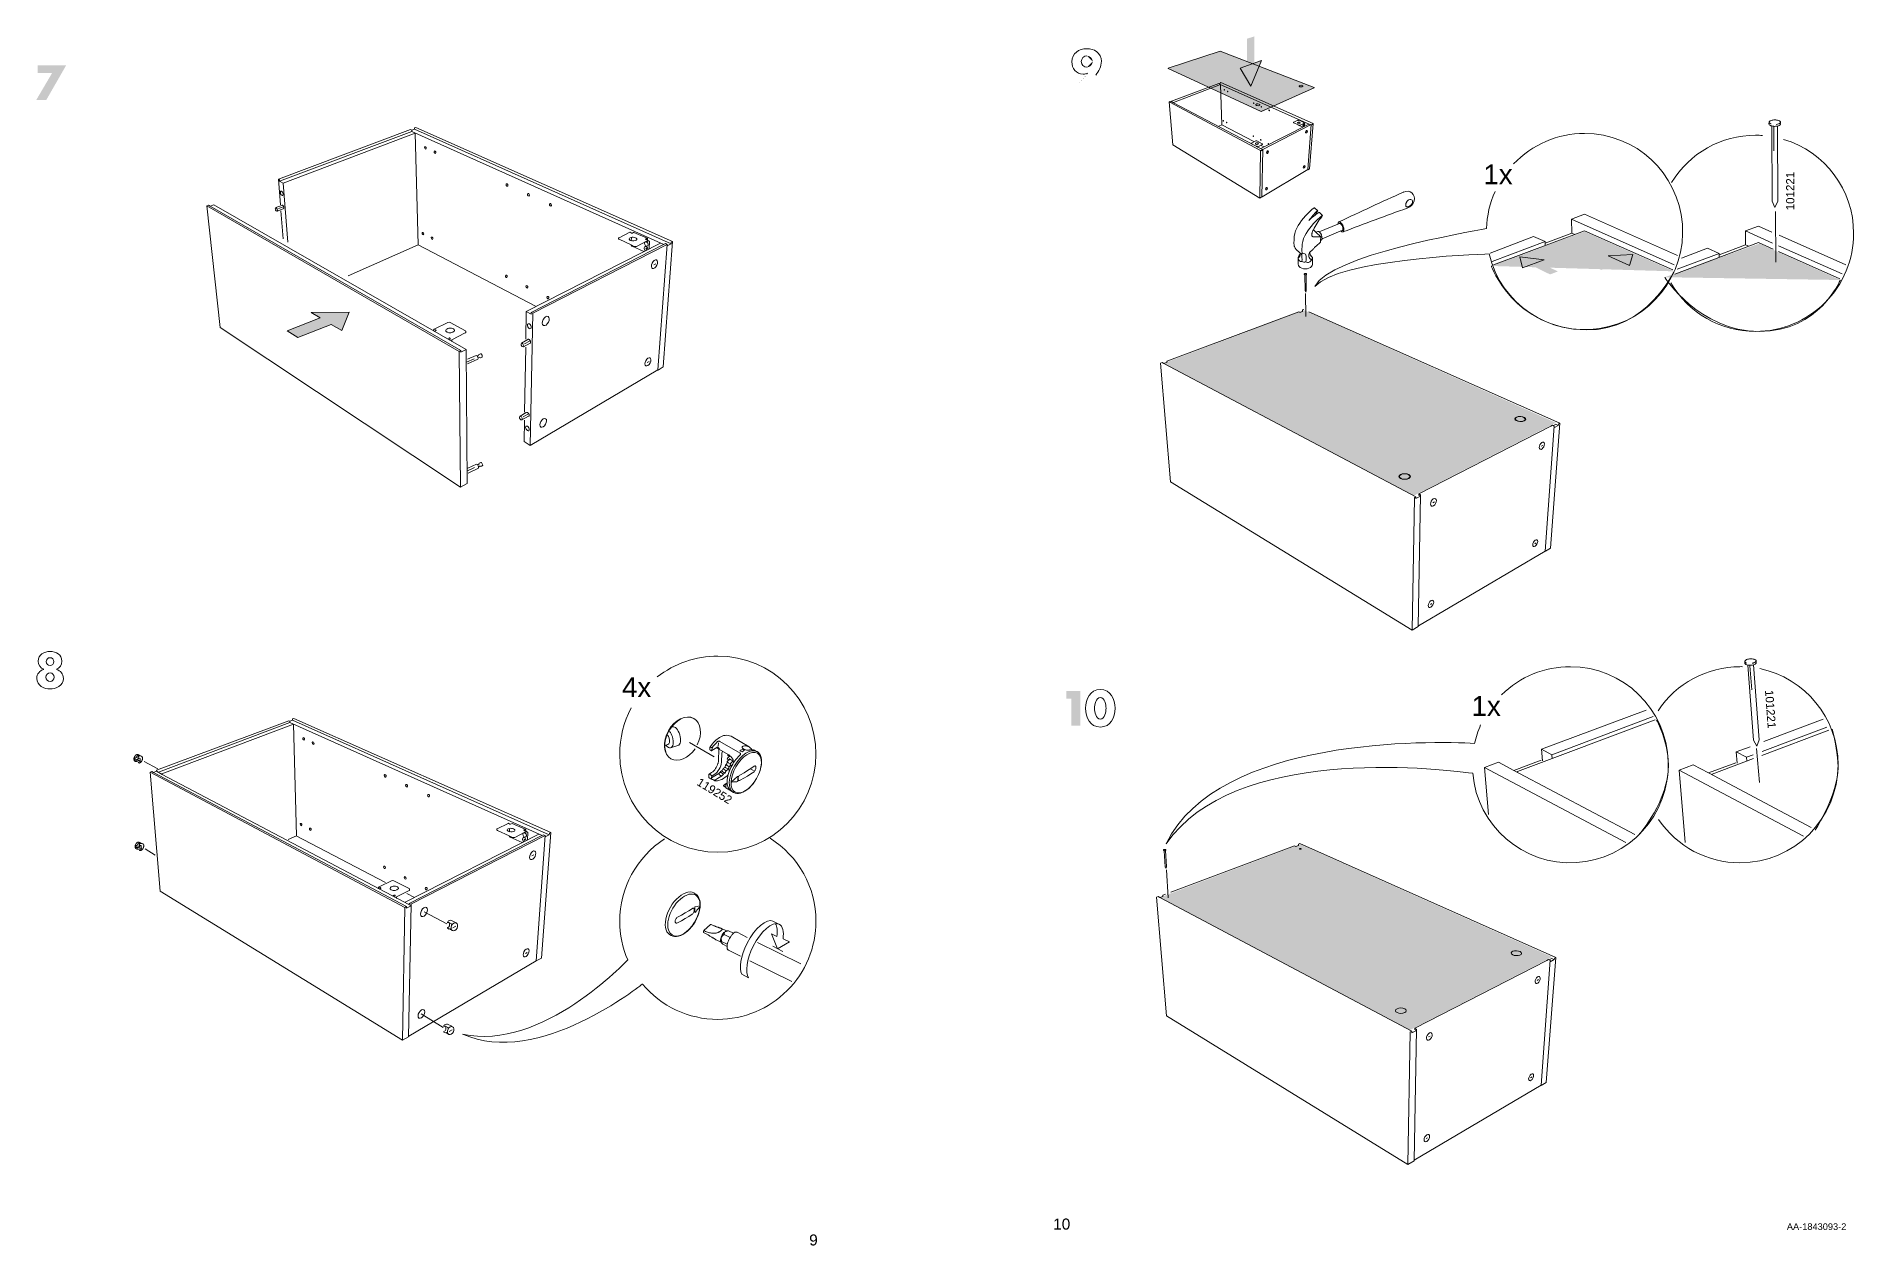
# Model space of a CAD drawing. Header units: metres. Extents: x -8.4 to 7.9, y -3.9 to 2.
# Drawn here: x 5.08 to 6.841, y 0.048 to 1.219 of the extents above; entities that cross this region are included whole.
import ezdxf

# ---------------------------------------------------------------- set-up
doc = ezdxf.new("R2010")
doc.units = ezdxf.units.M
doc.header["$MEASUREMENT"] = 0
for name, color, linetype, lineweight in [('PDF7_Geometry_Num_Penna__1', 255, 'Continuous', 18), ('PDF7_Geometry_Num_Penna__7', 7, 'Continuous', 18), ('PDF7_Text_Num_Penna__7', 7, 'Continuous', 18), ('PDF8_Geometry_Num_Penna__7', 7, 'Continuous', 18), ('PDF8_Solid Fills_Num_Penna__7', 7, 'Continuous', 18), ('PDF8_Text_Num_Penna__7', 7, 'Continuous', 18)]:
    doc.layers.add(name, color=color, linetype=linetype, lineweight=lineweight)
doc.layers.add('PDF8_Solid Fills_Num_Penna__2', color=7, linetype='Continuous', lineweight=18, true_color=0xc6c8ca)
doc.styles.add('GENERATED_STYLE_2', font='')
doc.styles.get('GENERATED_STYLE_2').set_extended_font_data('Arial')

msp = doc.modelspace()

# ---------------------------------------------------------------- texts
at = {"layer": 'PDF7_Text_Num_Penna__7', "color": 7, "linetype": 'Continuous', "lineweight": 18, "attachment_point": 7, "style": 'GENERATED_STYLE_2'}
for s, insert, char_height in [('\\A1;{\\pql;\\fArial|b0|i0|c0|p34;4x}', (5.6477, 0.5794), 0.019189), ('\\A1;{\\pql;\\fArial|b0|i0|c0|p34;9}', (5.829, 0.0483), 0.01066)]:
    msp.add_mtext(s, dxfattribs=dict(at, insert=insert, char_height=char_height))
at = {"layer": 'PDF7_Text_Num_Penna__7', "color": 7, "linetype": 'Continuous', "lineweight": 18, "insert": (5.7193, 0.4947), "char_height": 0.007995, "attachment_point": 7, "rotation": 328.6567, "style": 'GENERATED_STYLE_2'}
msp.add_mtext('\\A1;{\\pql;\\fArial|b0|i0|c0|p34;119252}', dxfattribs=at)
at = {"layer": 'PDF8_Text_Num_Penna__7', "color": 7, "linetype": 'Continuous', "lineweight": 18, "attachment_point": 7, "style": 'GENERATED_STYLE_2'}
for s, insert, char_height in [('\\A1;{\\pql;\\fArial|b0|i0|c0|p34;1x}', (6.482, 1.076), 0.019189), ('\\A1;{\\pql;\\fArial|b0|i0|c0|p34;1x}', (6.4705, 0.5612), 0.019189), ('\\A1;{\\pql;\\fArial|b0|i0|c0|p34;10}', (6.0653, 0.0637), 0.01066), ('\\A1;{\\pql;\\fArial|b0|i0|c0|p34;AA-1843093-2}', (6.7759, 0.0634), 0.006396)]:
    msp.add_mtext(s, dxfattribs=dict(at, insert=insert, char_height=char_height))
at = {"layer": 'PDF8_Text_Num_Penna__7', "color": 7, "linetype": 'Continuous', "lineweight": 18, "char_height": 0.007995, "attachment_point": 7, "style": 'GENERATED_STYLE_2'}
for insert, rotation in [((6.7833, 1.0508), 90), ((6.7546, 0.586), 274.2078)]:
    msp.add_mtext('\\A1;{\\pql;\\fArial|b0|i0|c0|p34;101221}', dxfattribs=dict(at, insert=insert, rotation=rotation))

# ---------------------------------------------------------------- hatches: boundary and pattern name
at = {"layer": 'PDF7_Geometry_Num_Penna__7', "linetype": 'Continuous', "lineweight": 18}
for points in [[(5.0958, 1.1839), (5.0804, 1.1577), (5.0901, 1.1577), (5.1094, 1.1913), (5.0817, 1.1913), (5.0817, 1.1839)], [(5.3835, 0.9521), (5.3466, 0.9517), (5.3553, 0.9466), (5.3233, 0.934), (5.3337, 0.9275), (5.3661, 0.9403), (5.3763, 0.9343)]]:
    msp.add_hatch(color=7, dxfattribs=at).paths.add_polyline_path(points)
at = {"layer": 'PDF8_Geometry_Num_Penna__7', "linetype": 'Continuous', "lineweight": 18}
for points in [[(6.1035, 1.1948, 0.415702), (6.098, 1.2004)], [(6.0895, 1.1723), (6.0991, 1.1836), (6.099, 1.1837)], [(6.098, 1.1893, 0.415602), (6.1035, 1.1948)], [(6.0828, 0.578), (6.0828, 0.5517), (6.0916, 0.5517), (6.0916, 0.5854), (6.078, 0.5854), (6.078, 0.578)]]:
    msp.add_hatch(color=7, dxfattribs=at).paths.add_polyline_path(points)
at = {"layer": 'PDF8_Solid Fills_Num_Penna__2', "linetype": 'Continuous', "lineweight": 18, "true_color": 0xc6c8ca}
for points in [[(6.3183, 1.1693), (6.2669, 1.1458), (6.177, 1.1881), (6.2271, 1.2045)], [(6.4897, 0.9969), (6.58, 1.0302), (6.6666, 0.9917)], [(6.6576, 0.986), (6.7492, 1.0186), (6.8277, 0.9833)], [(6.5521, 0.8451), (6.4143, 0.7743), (6.1721, 0.9026), (6.3081, 0.9542)], [(6.5486, 0.3278), (6.4109, 0.2571), (6.1686, 0.3854), (6.3046, 0.4369)]]:
    msp.add_hatch(color=9, dxfattribs=at).paths.add_polyline_path(points)
at = {"layer": 'PDF8_Solid Fills_Num_Penna__7', "linetype": 'Continuous', "lineweight": 18}
for points in [[(6.2601, 1.1852), (6.2601, 1.2192), (6.2529, 1.2169), (6.2529, 1.1814)], [(6.2567, 1.171), (6.267, 1.196), (6.2464, 1.1884)], [(6.5172, 1.0059), (6.541, 1.0028), (6.5198, 0.9951)], [(6.6197, 1.0024), (6.5961, 0.9931), (6.5889, 0.9965), (6.6125, 1.0059)], [(6.6268, 1.0079), (6.6029, 1.0067), (6.6234, 0.9974)], [(6.5238, 0.9998), (6.5466, 0.9887), (6.5541, 0.9916), (6.5312, 1.0027)]]:
    msp.add_hatch(color=7, dxfattribs=at).paths.add_polyline_path(points)

# ---------------------------------------------------------------- linework, layer by layer
at = {"layer": 'PDF7_Geometry_Num_Penna__1', "color": 255, "linetype": 'Continuous', "lineweight": 18, "flags": 128}
for points in [[(5.4562, 0.3715), (5.4779, 0.3598)], [(5.4746, 0.2595), (5.4531, 0.2726)]]:
    msp.add_lwpolyline(points, dxfattribs=at)
at = {"layer": 'PDF7_Geometry_Num_Penna__7', "color": 7, "linetype": 'Continuous', "lineweight": 18, "flags": 128}
for points in [[(5.3149, 1.081), (5.4429, 1.1289), (5.444, 1.1284)], [(5.3161, 1.0789), (5.444, 1.127)], [(5.444, 1.1283), (5.4466, 1.1293), (5.4466, 1.1306)], [(5.444, 1.127), (5.444, 1.1284)], [(5.444, 1.1272), (5.6883, 1.0178)], [(5.4466, 1.1306), (5.4479, 1.1311)], [(5.4466, 1.1293), (5.6952, 1.0184)], [(5.6966, 1.0206), (5.4479, 1.1311)], [(5.4474, 1.1255), (5.3194, 1.0772), (5.3161, 1.0789), (5.316, 1.0804)], [(5.4474, 1.1255), (5.4504, 1.0175)], [(5.3149, 1.081), (5.316, 1.0804)], [(5.3169, 1.0562), (5.3149, 1.081)], [(5.3239, 1.02), (5.3194, 1.0772)], [(5.2473, 1.0557), (5.2457, 1.0551)], [(5.2457, 1.0551), (5.4899, 0.9142)], [(5.2586, 0.9372), (5.2457, 1.0551)], [(5.2489, 1.0548), (5.2473, 1.0557)], [(5.2522, 1.056), (5.2489, 1.0548)], [(5.4916, 0.9151), (5.2489, 1.0548)], [(5.4977, 0.7863), (5.4966, 0.916), (5.2522, 1.056)], [(5.3125, 1.0534), (5.3183, 1.0556)], [(5.3137, 1.05), (5.3196, 1.0523)], [(5.315, 1.0524), (5.3194, 1.0541)], [(5.3195, 1.0233), (5.3173, 1.0502)], [(5.3185, 1.0558), (5.3186, 1.0558), (5.3188, 1.0558), (5.3189, 1.0557), (5.3191, 1.0556), (5.3192, 1.0555), (5.3194, 1.0554), (5.3195, 1.0552), (5.3197, 1.055), (5.3198, 1.0548), (5.3199, 1.0546), (5.32, 1.0543), (5.3201, 1.0541), (5.3202, 1.0538), (5.3202, 1.0536), (5.3202, 1.0534), (5.3203, 1.0531), (5.3202, 1.053), (5.3202, 1.0528), (5.3201, 1.0526), (5.3201, 1.0525), (5.32, 1.0524), (5.3199, 1.0524)], [(5.6444, 1.0232), (5.6444, 1.0239), (5.6445, 1.024), (5.6445, 1.0241), (5.6446, 1.0242), (5.6447, 1.0242), (5.6448, 1.0243)], [(5.6444, 1.0232), (5.6444, 1.0231), (5.6445, 1.023), (5.6445, 1.0229), (5.6446, 1.0228), (5.6448, 1.0227), (5.6449, 1.0227)], [(5.6553, 1.0295), (5.6448, 1.0243)], [(5.6564, 1.0174), (5.6449, 1.0227)], [(5.6556, 1.0295), (5.6555, 1.0295), (5.6554, 1.0295), (5.6553, 1.0295)], [(5.6556, 1.0295), (5.6567, 1.029), (5.6567, 1.029), (5.6567, 1.029), (5.6568, 1.029), (5.6568, 1.029)], [(5.6567, 1.029), (5.6567, 1.029), (5.6567, 1.029), (5.6567, 1.029), (5.6567, 1.0289), (5.6567, 1.0289), (5.6568, 1.0288), (5.6569, 1.0288)], [(5.6568, 1.029), (5.6568, 1.029), (5.6569, 1.0289), (5.6569, 1.0288), (5.657, 1.0287), (5.6571, 1.0287), (5.6572, 1.0287), (5.6574, 1.0287), (5.6575, 1.0287), (5.6576, 1.0287), (5.6577, 1.0287), (5.6592, 1.0295)], [(5.6568, 1.029), (5.6568, 1.0289)], [(5.6592, 1.0295), (5.6592, 1.0294), (5.6593, 1.0294), (5.6594, 1.0294)], [(5.6592, 1.0294), (5.672, 1.0237), (5.6705, 1.023)], [(5.6706, 1.0226), (5.6705, 1.0227), (5.6704, 1.0228), (5.6704, 1.0228), (5.6704, 1.0229), (5.6705, 1.0229), (5.6705, 1.023)], [(5.6705, 1.023), (5.6705, 1.0227)], [(5.6724, 1.022), (5.6714, 1.0224), (5.6713, 1.0224), (5.6712, 1.0225), (5.6711, 1.0225), (5.671, 1.0225), (5.6709, 1.0225), (5.6708, 1.0226)], [(5.6722, 1.0237), (5.6721, 1.0237), (5.672, 1.0237)], [(5.6722, 1.0211), (5.6722, 1.0211), (5.6722, 1.0212), (5.6722, 1.0212), (5.6721, 1.0212)], [(5.6721, 1.0211), (5.6722, 1.0211)], [(5.6724, 1.0231), (5.6724, 1.0232), (5.6724, 1.0234), (5.6723, 1.0235), (5.6723, 1.0236), (5.6722, 1.0237)], [(5.6726, 1.0219), (5.6725, 1.0219), (5.6724, 1.0219), (5.6723, 1.0219)], [(5.6726, 1.0219), (5.6724, 1.022), (5.6724, 1.0231)], [(5.6727, 1.0215), (5.6727, 1.0216), (5.6727, 1.0217), (5.6727, 1.0218), (5.6726, 1.0219), (5.6726, 1.0219)], [(5.6727, 1.0215), (5.6727, 1.0205), (5.6727, 1.0205), (5.6727, 1.0204), (5.6727, 1.0204), (5.6728, 1.0204)], [(5.6742, 1.021), (5.673, 1.0215), (5.6729, 1.0215), (5.6728, 1.0215), (5.6727, 1.0215)], [(5.6744, 1.0206), (5.6744, 1.0207), (5.6743, 1.0208), (5.6743, 1.0209), (5.6742, 1.021)], [(5.4504, 1.0175), (5.3825, 0.9875)], [(5.4502, 1.0174), (5.5647, 0.9577)], [(5.6849, 1.019), (5.555, 0.9528)], [(5.6913, 1.0178), (5.5612, 0.9511), (5.5588, 0.8232)], [(5.688, 1.0177), (5.5597, 0.9519)], [(5.6706, 1.0204), (5.6708, 1.0204), (5.671, 1.0204), (5.6712, 1.0203)], [(5.6706, 1.0141), (5.6716, 1.0139), (5.671, 1.0129)], [(5.6739, 1.0134), (5.6744, 1.0206)], [(5.6823, 0.8963), (5.6826, 0.8961), (5.6876, 0.8991), (5.6966, 1.0206)], [(5.6825, 0.8964), (5.6913, 1.0178)], [(5.6897, 1.0185), (5.688, 1.0177)], [(5.6913, 1.0178), (5.6897, 1.0185)], [(5.6912, 1.0165), (5.6913, 1.0164)], [(5.6913, 1.0164), (5.6952, 1.0184)], [(5.6952, 1.0184), (5.6953, 1.0199)], [(5.6953, 1.0199), (5.6966, 1.0206)], [(5.6785, 0.9981), (5.6803, 0.9991)], [(5.555, 0.9528), (5.5545, 0.9259)], [(5.555, 0.9528), (5.5596, 0.9503)], [(5.5596, 0.9503), (5.5597, 0.9519)], [(5.5612, 0.9511), (5.5597, 0.9519)], [(5.4914, 0.7826), (5.2586, 0.9372)], [(5.4652, 0.9347), (5.4653, 0.9349), (5.4653, 0.9351), (5.4654, 0.9353), (5.4655, 0.9354), (5.4656, 0.9356), (5.4657, 0.9357), (5.4659, 0.9358)], [(5.4653, 0.9339), (5.4652, 0.9347)], [(5.4659, 0.9336), (5.467, 0.9341)], [(5.467, 0.9341), (5.4672, 0.9343)], [(5.4672, 0.9343), (5.4675, 0.9344)], [(5.496, 0.934), (5.4962, 0.9339), (5.4963, 0.9337), (5.4964, 0.9336), (5.4964, 0.9335), (5.4964, 0.9334)], [(5.4964, 0.9334), (5.4965, 0.9327)], [(5.4811, 0.9271), (5.481, 0.9271), (5.4808, 0.9272), (5.4807, 0.9272), (5.4805, 0.9272), (5.4804, 0.9271), (5.4803, 0.9271), (5.4787, 0.9263)], [(5.481, 0.9257), (5.481, 0.9259), (5.4811, 0.926), (5.4811, 0.9262), (5.4812, 0.9263)], [(5.481, 0.9249), (5.481, 0.9257)], [(5.4813, 0.9264), (5.4813, 0.927), (5.4811, 0.9271)], [(5.4811, 0.9264), (5.4812, 0.9263)], [(5.4813, 0.927), (5.4813, 0.9269), (5.4813, 0.9269), (5.4814, 0.9269), (5.4814, 0.9268), (5.4814, 0.9267), (5.4814, 0.9266), (5.4813, 0.9266), (5.4813, 0.9265), (5.4813, 0.9264), (5.4812, 0.9264)], [(5.4828, 0.9244), (5.4828, 0.9243), (5.4828, 0.9241), (5.4827, 0.9239)], [(5.4828, 0.9254), (5.4959, 0.932), (5.4961, 0.9321), (5.4962, 0.9322), (5.4963, 0.9323), (5.4964, 0.9324), (5.4964, 0.9325), (5.4965, 0.9327)], [(5.4828, 0.9254), (5.4828, 0.9244)], [(5.4966, 0.916), (5.4916, 0.9134), (5.4916, 0.9151)], [(5.5503, 0.9222), (5.5565, 0.9256)], [(5.5513, 0.9188), (5.5521, 0.9186)], [(5.5523, 0.9187), (5.5586, 0.9221)], [(5.5534, 0.9216), (5.558, 0.9241)], [(5.5544, 0.9184), (5.5534, 0.8552)], [(5.5587, 0.9221), (5.5587, 0.9221), (5.5589, 0.9222), (5.559, 0.9224), (5.5591, 0.9225), (5.5591, 0.9228), (5.5591, 0.923), (5.5591, 0.9233), (5.5591, 0.9235), (5.559, 0.9238), (5.559, 0.9241), (5.5588, 0.9244), (5.5587, 0.9246), (5.5585, 0.9249), (5.5584, 0.9251), (5.5582, 0.9253), (5.558, 0.9255), (5.5577, 0.9257), (5.5575, 0.9258), (5.5573, 0.9259), (5.5571, 0.9259), (5.5569, 0.9259), (5.5567, 0.9259), (5.5566, 0.9258)], [(5.4916, 0.9151), (5.4899, 0.9142)], [(5.4899, 0.9142), (5.4914, 0.7826)], [(5.5044, 0.9071), (5.497, 0.9038)], [(5.5081, 0.9066), (5.498, 0.902)], [(5.5064, 0.9103), (5.4981, 0.9068)], [(5.5091, 0.9105), (5.5076, 0.9098)], [(5.5101, 0.9085), (5.5085, 0.9078)], [(5.5106, 0.9119), (5.5094, 0.9113)], [(5.5108, 0.9081), (5.5121, 0.9086)], [(5.6722, 0.9034), (5.6739, 0.9044)], [(5.5529, 0.8268), (5.5588, 0.8232), (5.6825, 0.8964)], [(5.5489, 0.8515), (5.555, 0.8549)], [(5.5508, 0.8479), (5.5571, 0.8514)], [(5.5519, 0.8508), (5.5565, 0.8534)], [(5.5532, 0.8477), (5.5529, 0.8268)], [(5.5573, 0.8513), (5.5574, 0.8514), (5.5575, 0.8515), (5.5577, 0.8516), (5.5577, 0.8518), (5.5578, 0.852), (5.5578, 0.8522), (5.5578, 0.8525), (5.5578, 0.8527), (5.5577, 0.853), (5.5576, 0.8533), (5.5575, 0.8535), (5.5574, 0.8538), (5.5572, 0.8541), (5.5571, 0.8543), (5.5569, 0.8545), (5.5567, 0.8547), (5.5565, 0.8548), (5.5563, 0.855), (5.5561, 0.855), (5.5558, 0.8551), (5.5557, 0.8551), (5.5555, 0.8551), (5.5553, 0.855), (5.5553, 0.855)], [(5.5048, 0.8017), (5.4975, 0.7981)], [(5.5068, 0.805), (5.4985, 0.8011)], [(5.5086, 0.8012), (5.4986, 0.7964)], [(5.5095, 0.8052), (5.508, 0.8045)], [(5.5104, 0.8033), (5.5089, 0.8025)], [(5.5109, 0.8066), (5.5097, 0.806)], [(5.5112, 0.8029), (5.5124, 0.8034)], [(5.4977, 0.7863), (5.4914, 0.7826)], [(5.1969, 0.5087), (5.3249, 0.5566), (5.326, 0.5561)], [(5.1986, 0.5068), (5.3261, 0.5548)], [(5.202, 0.505), (5.3295, 0.5532)], [(5.326, 0.556), (5.3287, 0.557), (5.3286, 0.5584)], [(5.3261, 0.5548), (5.326, 0.5561)], [(5.3261, 0.555), (5.5703, 0.4455)], [(5.3286, 0.5584), (5.3299, 0.5588)], [(5.3287, 0.557), (5.5773, 0.4461)], [(5.3295, 0.5532), (5.3324, 0.4452)], [(5.5787, 0.4483), (5.3299, 0.5588)], [(5.6892, 0.5325), (5.6921, 0.5334)], [(5.6948, 0.5303), (5.7019, 0.5325)], [(5.7132, 0.5354), (5.7368, 0.5215)], [(5.7328, 0.5287), (5.7329, 0.5308)], [(5.7331, 0.5282), (5.7331, 0.5282), (5.733, 0.5282), (5.733, 0.5282), (5.733, 0.5283), (5.7329, 0.5283), (5.7329, 0.5283), (5.7329, 0.5284), (5.7329, 0.5284), (5.7329, 0.5284), (5.7328, 0.5284), (5.7328, 0.5285), (5.7328, 0.5285), (5.7328, 0.5286), (5.7328, 0.5286), (5.7328, 0.5286), (5.7328, 0.5287), (5.7328, 0.5287)], [(5.7331, 0.5282), (5.734, 0.5276), (5.7341, 0.5276), (5.7341, 0.5275), (5.7341, 0.5275), (5.7342, 0.5275), (5.7342, 0.5275), (5.7343, 0.5275), (5.7343, 0.5275), (5.7343, 0.5275), (5.7344, 0.5275), (5.7345, 0.5275), (5.7345, 0.5275), (5.7346, 0.5275), (5.7346, 0.5275), (5.7346, 0.5276), (5.7347, 0.5276), (5.7394, 0.5305)], [(5.7342, 0.5307), (5.7335, 0.5312)], [(5.7349, 0.5302), (5.7348, 0.5303), (5.7346, 0.5305), (5.7344, 0.5306), (5.7342, 0.5307)], [(5.7403, 0.5363), (5.7389, 0.5349), (5.7375, 0.5335), (5.7361, 0.5319), (5.7349, 0.5302), (5.7348, 0.5279)], [(5.7394, 0.5305), (5.7399, 0.5308)], [(5.7394, 0.5305), (5.7395, 0.5305), (5.7395, 0.5304), (5.7396, 0.5303), (5.7398, 0.5302), (5.7416, 0.5291)], [(5.7399, 0.5308), (5.74, 0.5308), (5.7401, 0.5309), (5.7402, 0.5309), (5.7403, 0.5309), (5.7404, 0.5308), (5.7406, 0.5308), (5.7407, 0.5307), (5.7413, 0.5303), (5.7417, 0.5299), (5.7421, 0.5293)], [(5.7403, 0.5363), (5.7406, 0.5366), (5.7409, 0.5367), (5.7413, 0.5368), (5.7417, 0.5368), (5.7421, 0.5367), (5.7424, 0.5366), (5.7621, 0.525)], [(5.7411, 0.5351), (5.7409, 0.532)], [(5.7416, 0.5291), (5.7513, 0.5234)], [(5.764, 0.5288), (5.7629, 0.5282), (5.7618, 0.5275)], [(5.764, 0.531), (5.7641, 0.5312), (5.7642, 0.5314), (5.7644, 0.5316), (5.7646, 0.5317), (5.7648, 0.5319), (5.7652, 0.5319)], [(5.7653, 0.5293), (5.7648, 0.5296), (5.7645, 0.5299), (5.7643, 0.5302), (5.7641, 0.5304), (5.7641, 0.5307), (5.764, 0.531)], [(5.766, 0.5281), (5.764, 0.5288)], [(5.7652, 0.5319), (5.7664, 0.5322), (5.7676, 0.5322), (5.7687, 0.532), (5.7697, 0.5317), (5.7707, 0.5312)], [(5.7657, 0.529), (5.7653, 0.5293)], [(5.7689, 0.5282), (5.7683, 0.5282), (5.7677, 0.5283), (5.7672, 0.5284), (5.7667, 0.5286), (5.7662, 0.5288), (5.7657, 0.529)], [(5.7661, 0.5276), (5.766, 0.5281)], [(5.7716, 0.5283), (5.7711, 0.5282), (5.7707, 0.5282), (5.7704, 0.5281), (5.7699, 0.5281), (5.7695, 0.5281), (5.7689, 0.5282)], [(5.7771, 0.5275), (5.7761, 0.528), (5.7751, 0.5283), (5.7739, 0.5284), (5.7728, 0.5284), (5.7716, 0.5283)], [(5.1759, 0.5188), (5.1759, 0.5198)], [(5.176, 0.5173), (5.1763, 0.5172)], [(5.1762, 0.5204), (5.1771, 0.5209)], [(5.1764, 0.5186), (5.1762, 0.5186)], [(5.1763, 0.5187), (5.1765, 0.5185)], [(5.1768, 0.5186), (5.1777, 0.519)], [(5.1773, 0.5212), (5.1773, 0.5215)], [(5.1777, 0.5189), (5.1777, 0.5171)], [(5.1777, 0.5171), (5.1794, 0.5163)], [(5.1787, 0.5211), (5.179, 0.5209)], [(5.179, 0.5207), (5.179, 0.5203)], [(5.1791, 0.5203), (5.1794, 0.5201)], [(5.1792, 0.5182), (5.1795, 0.5181)], [(5.1802, 0.5167), (5.1793, 0.5163)], [(5.1793, 0.5161), (5.1793, 0.5158)], [(5.1795, 0.5202), (5.1799, 0.5204)], [(5.1796, 0.52), (5.1795, 0.5202)], [(5.181, 0.5196), (5.181, 0.5176)], [(5.1823, 0.5221), (5.1816, 0.5225)], [(5.1848, 0.5171), (5.1981, 0.51)], [(5.7401, 0.4983), (5.7416, 0.4986), (5.743, 0.4992), (5.7445, 0.4998), (5.7461, 0.5007), (5.7476, 0.5018), (5.7491, 0.503), (5.7506, 0.5043), (5.7506, 0.5046), (5.7511, 0.5063), (5.7517, 0.508), (5.7524, 0.5096), (5.7531, 0.5113), (5.7539, 0.5129), (5.7549, 0.5145), (5.7558, 0.516), (5.7569, 0.5176), (5.7579, 0.519), (5.7591, 0.5203), (5.7601, 0.5215), (5.7612, 0.5226), (5.7622, 0.5236)], [(5.746, 0.51), (5.7459, 0.5101), (5.7457, 0.5102), (5.7459, 0.5104), (5.7461, 0.5105), (5.7472, 0.5114), (5.7479, 0.5133)], [(5.7484, 0.511), (5.7481, 0.5112), (5.7478, 0.5113), (5.7474, 0.5114), (5.7472, 0.5114)], [(5.7479, 0.5133), (5.748, 0.5137), (5.7483, 0.514), (5.7492, 0.5148), (5.7494, 0.5165)], [(5.7494, 0.5132), (5.7491, 0.5134), (5.7488, 0.5135), (5.7484, 0.5136), (5.7484, 0.5138), (5.7483, 0.514)], [(5.7505, 0.5099), (5.7484, 0.511)], [(5.7494, 0.5165), (5.7495, 0.5169), (5.7497, 0.5172), (5.7499, 0.5175)], [(5.7494, 0.5132), (5.7514, 0.512), (5.752, 0.5126)], [(5.7502, 0.5207), (5.7499, 0.5203), (5.7498, 0.52), (5.7497, 0.5196), (5.7498, 0.5194), (5.7499, 0.5192), (5.7517, 0.519)], [(5.7498, 0.5166), (5.7501, 0.5163), (5.7504, 0.516), (5.7506, 0.5158)], [(5.7517, 0.519), (5.7499, 0.5175)], [(5.7499, 0.5091), (5.7503, 0.5094), (5.7505, 0.5099), (5.751, 0.5113)], [(5.7524, 0.5226), (5.7502, 0.5207)], [(5.7506, 0.5238), (5.7504, 0.5235), (5.7503, 0.5231), (5.7503, 0.5228), (5.7504, 0.5226), (5.7506, 0.5225), (5.7523, 0.5227)], [(5.7506, 0.5158), (5.7527, 0.5146), (5.7528, 0.515), (5.753, 0.5153), (5.7532, 0.5156)], [(5.751, 0.5113), (5.7512, 0.5117), (5.7514, 0.512)], [(5.7511, 0.511), (5.7514, 0.507)], [(5.7559, 0.5163), (5.7557, 0.5171), (5.7555, 0.5178), (5.7552, 0.5187), (5.7548, 0.5195), (5.7546, 0.52), (5.7544, 0.5201), (5.7544, 0.5202), (5.7542, 0.5206), (5.7538, 0.521), (5.7534, 0.5216), (5.753, 0.522), (5.7526, 0.5224), (5.7521, 0.5228), (5.7517, 0.5231), (5.7513, 0.5234)], [(5.7517, 0.5196), (5.7516, 0.5196), (5.7516, 0.5196), (5.7515, 0.5196), (5.7515, 0.5196)], [(5.7537, 0.5183), (5.7517, 0.5196)], [(5.752, 0.5194), (5.7518, 0.5192), (5.7517, 0.519)], [(5.7518, 0.5124), (5.7545, 0.514)], [(5.752, 0.5126), (5.7523, 0.5129), (5.7525, 0.5132), (5.7526, 0.5135), (5.7527, 0.5146)], [(5.7548, 0.5181), (5.755, 0.518), (5.7551, 0.5177), (5.755, 0.5174), (5.7548, 0.517), (5.7545, 0.5167), (5.7532, 0.5156)], [(5.7538, 0.5183), (5.7548, 0.5181)], [(5.7546, 0.514), (5.7546, 0.514), (5.7545, 0.514)], [(5.7545, 0.514), (5.7546, 0.514)], [(5.7559, 0.5162), (5.7559, 0.5162), (5.7559, 0.5163)], [(5.7559, 0.5161), (5.7559, 0.5162), (5.7559, 0.5163)], [(5.7618, 0.5275), (5.764, 0.5263), (5.765, 0.527), (5.7661, 0.5276)], [(5.7626, 0.5242), (5.7626, 0.5244), (5.7625, 0.5245), (5.7625, 0.5246), (5.7624, 0.5248), (5.7623, 0.5249), (5.7621, 0.525)], [(5.7622, 0.5236), (5.7623, 0.5237), (5.7624, 0.5238), (5.7624, 0.5239), (5.7625, 0.524), (5.7626, 0.5241), (5.7626, 0.5242)], [(5.7774, 0.5116), (5.7774, 0.5122), (5.7772, 0.5125), (5.777, 0.5127), (5.7767, 0.5128), (5.7763, 0.5128), (5.7758, 0.5126), (5.7726, 0.5103), (5.7693, 0.5083), (5.7659, 0.5062), (5.7623, 0.5043)], [(5.7756, 0.5072), (5.776, 0.5077), (5.7764, 0.5082), (5.7768, 0.5087), (5.777, 0.5093), (5.7773, 0.51), (5.7774, 0.5106), (5.7774, 0.5111), (5.7774, 0.5116)], [(5.7785, 0.5266), (5.7771, 0.5275)], [(5.1923, 0.5073), (5.1907, 0.5068)], [(5.1907, 0.5068), (5.4373, 0.3758)], [(5.2004, 0.3914), (5.1907, 0.5068)], [(5.1939, 0.5064), (5.1923, 0.5073)], [(5.1969, 0.5076), (5.1939, 0.5064)], [(5.4388, 0.3766), (5.1939, 0.5064)], [(5.197, 0.5076), (5.1969, 0.5087)], [(5.2024, 0.5046), (5.1969, 0.5076)], [(5.437, 0.3808), (5.2024, 0.5046)], [(5.7317, 0.5043), (5.7317, 0.5043), (5.7317, 0.5044), (5.7318, 0.5044), (5.7318, 0.5044), (5.7318, 0.5045), (5.7318, 0.5045), (5.7318, 0.5045), (5.7318, 0.5046), (5.7319, 0.5046), (5.7319, 0.5046), (5.7319, 0.5047), (5.7319, 0.5047), (5.732, 0.5047), (5.732, 0.5047), (5.732, 0.5048)], [(5.7317, 0.5022), (5.7317, 0.5043)], [(5.7322, 0.5013), (5.732, 0.5013), (5.7319, 0.5014), (5.7319, 0.5016), (5.7318, 0.5017), (5.7317, 0.5018), (5.7317, 0.502), (5.7317, 0.502), (5.7317, 0.5021), (5.7317, 0.5021), (5.7317, 0.5022)], [(5.7338, 0.5003), (5.7322, 0.5013)], [(5.7346, 0.5029), (5.7345, 0.5032), (5.7343, 0.5035), (5.7341, 0.5037), (5.7324, 0.5047)], [(5.7339, 0.5002), (5.7339, 0.5002), (5.7338, 0.5002), (5.7338, 0.5003), (5.7338, 0.5003)], [(5.7357, 0.4995), (5.7356, 0.4996), (5.7355, 0.4997), (5.7354, 0.4997), (5.7353, 0.4997), (5.7353, 0.4998), (5.7351, 0.4998), (5.7349, 0.4999), (5.7347, 0.5), (5.7344, 0.5001), (5.7341, 0.5001), (5.7339, 0.5002)], [(5.7345, 0.5011), (5.7345, 0.5009), (5.7345, 0.5007)], [(5.7357, 0.4995), (5.7377, 0.4983), (5.7378, 0.4983)], [(5.7381, 0.4994), (5.7379, 0.4992), (5.7377, 0.499), (5.7376, 0.4988), (5.7376, 0.4986), (5.7376, 0.4984), (5.7377, 0.4983)], [(5.7378, 0.4983), (5.7382, 0.4983), (5.7386, 0.4982), (5.739, 0.4982), (5.7393, 0.4982), (5.7397, 0.4983), (5.7401, 0.4983)], [(5.7402, 0.5006), (5.7392, 0.5), (5.7381, 0.4994)], [(5.7442, 0.503), (5.7439, 0.5028), (5.7435, 0.5026), (5.7402, 0.5006)], [(5.7415, 0.5054), (5.7415, 0.5051), (5.7417, 0.5047), (5.7419, 0.5045), (5.7421, 0.5043)], [(5.7421, 0.5043), (5.7442, 0.503)], [(5.7432, 0.5068), (5.7432, 0.5069), (5.743, 0.5071), (5.7432, 0.5072), (5.7432, 0.5073), (5.7446, 0.5082), (5.7457, 0.5102)], [(5.7432, 0.5068), (5.7434, 0.5065), (5.7436, 0.5063), (5.7439, 0.5061)], [(5.7439, 0.5061), (5.7459, 0.5049), (5.746, 0.5049), (5.7461, 0.505)], [(5.7442, 0.503), (5.7443, 0.5031), (5.7444, 0.5032), (5.7459, 0.5049)], [(5.7453, 0.5071), (5.745, 0.5073), (5.7448, 0.5076), (5.7446, 0.5079), (5.7446, 0.5082)], [(5.7473, 0.5059), (5.7453, 0.5071)], [(5.746, 0.51), (5.7462, 0.5096), (5.7464, 0.5094), (5.7467, 0.5092)], [(5.7461, 0.505), (5.7473, 0.5059)], [(5.7462, 0.4933), (5.7461, 0.4934), (5.7461, 0.4936), (5.7461, 0.4938), (5.7462, 0.494), (5.7463, 0.4942), (5.7465, 0.4943)], [(5.7462, 0.4933), (5.748, 0.4922), (5.748, 0.4922), (5.748, 0.4921), (5.748, 0.4921), (5.748, 0.492), (5.748, 0.492), (5.748, 0.492), (5.748, 0.4919), (5.7481, 0.4919), (5.7481, 0.4919), (5.7481, 0.4918), (5.7481, 0.4918), (5.7481, 0.4918), (5.7482, 0.4918), (5.7482, 0.4917), (5.7482, 0.4917), (5.7483, 0.4917), (5.7483, 0.4917), (5.7482, 0.4918), (5.7482, 0.492)], [(5.7465, 0.4943), (5.7475, 0.495), (5.7485, 0.4957)], [(5.7467, 0.5092), (5.7487, 0.508), (5.7489, 0.5082), (5.749, 0.5084)], [(5.7473, 0.5059), (5.7475, 0.5061), (5.7477, 0.5063), (5.7487, 0.508)], [(5.7481, 0.4927), (5.7481, 0.4936), (5.7481, 0.4937), (5.7482, 0.4939), (5.7482, 0.494), (5.7483, 0.4941), (5.7484, 0.4943), (5.7485, 0.4944), (5.7486, 0.4944)], [(5.7483, 0.4917), (5.7522, 0.4893), (5.7517, 0.49), (5.7511, 0.491), (5.7506, 0.4919), (5.7503, 0.493), (5.7499, 0.4942), (5.7497, 0.4954), (5.7497, 0.4964)], [(5.7485, 0.4957), (5.7497, 0.4964)], [(5.7486, 0.4944), (5.7498, 0.4952)], [(5.749, 0.5084), (5.7499, 0.5091)], [(5.7497, 0.4964), (5.7496, 0.4968), (5.7496, 0.4983), (5.7497, 0.4998), (5.7499, 0.5014), (5.7503, 0.5029), (5.7506, 0.5043)], [(5.7532, 0.4974), (5.7537, 0.4971)], [(5.7538, 0.4975), (5.7568, 0.5001), (5.7597, 0.5027)], [(5.7599, 0.4976), (5.7589, 0.4975), (5.7579, 0.4974), (5.7571, 0.4974), (5.7562, 0.4973), (5.7553, 0.4973), (5.7542, 0.4972)], [(5.7597, 0.5027), (5.7601, 0.5024)], [(5.7601, 0.5024), (5.7601, 0.5015), (5.76, 0.5007), (5.76, 0.5), (5.76, 0.4992), (5.7599, 0.4984), (5.7599, 0.4976)], [(5.7756, 0.5072), (5.7724, 0.5051), (5.7691, 0.5029), (5.7657, 0.5009), (5.7621, 0.4989), (5.7615, 0.4987), (5.761, 0.4987), (5.7607, 0.4988), (5.7605, 0.4991), (5.7602, 0.4995), (5.7602, 0.5001)], [(5.7623, 0.5043), (5.7617, 0.5039), (5.7613, 0.5034), (5.7609, 0.5029), (5.7606, 0.5023), (5.7603, 0.5017), (5.7602, 0.501), (5.7602, 0.5005), (5.7602, 0.5001)], [(5.7723, 0.5099), (5.7749, 0.5083)], [(5.748, 0.4926), (5.7481, 0.4926), (5.7481, 0.4927)], [(5.7482, 0.492), (5.748, 0.4922), (5.748, 0.4924), (5.7481, 0.4926)], [(5.748, 0.4922), (5.748, 0.4923), (5.748, 0.4923), (5.748, 0.4924), (5.748, 0.4925), (5.748, 0.4925), (5.748, 0.4926), (5.7481, 0.4926)], [(5.7481, 0.4926), (5.7481, 0.4926), (5.7481, 0.4927), (5.7481, 0.4927)], [(5.7539, 0.488), (5.7531, 0.4886), (5.7523, 0.4893), (5.7522, 0.4893)], [(5.7556, 0.487), (5.7539, 0.488)], [(5.3324, 0.4452), (5.3242, 0.4416)], [(5.3322, 0.4451), (5.4187, 0.4)], [(5.567, 0.4468), (5.4376, 0.3808)], [(5.5701, 0.4454), (5.4417, 0.3796)], [(5.5733, 0.4455), (5.4433, 0.3788)], [(5.5265, 0.4509), (5.5265, 0.4516), (5.5265, 0.4517), (5.5266, 0.4518), (5.5266, 0.4519), (5.5267, 0.452), (5.5269, 0.452)], [(5.5265, 0.4509), (5.5265, 0.4508), (5.5265, 0.4507), (5.5266, 0.4506), (5.5267, 0.4505), (5.5268, 0.4505), (5.527, 0.4504)], [(5.5374, 0.4572), (5.5269, 0.452)], [(5.5385, 0.4451), (5.527, 0.4504)], [(5.5376, 0.4572), (5.5376, 0.4573), (5.5375, 0.4573), (5.5374, 0.4572)], [(5.5376, 0.4572), (5.5388, 0.4567), (5.5388, 0.4567), (5.5388, 0.4567), (5.5388, 0.4567), (5.5388, 0.4567)], [(5.5388, 0.4567), (5.5387, 0.4567), (5.5387, 0.4567), (5.5387, 0.4567), (5.5387, 0.4566), (5.5388, 0.4566), (5.5389, 0.4565), (5.5389, 0.4565)], [(5.5388, 0.4567), (5.5388, 0.4566)], [(5.5388, 0.4567), (5.5389, 0.4567), (5.5389, 0.4566), (5.5389, 0.4565), (5.5391, 0.4565)], [(5.5391, 0.4565), (5.5392, 0.4564), (5.5393, 0.4564), (5.5394, 0.4564), (5.5395, 0.4564), (5.5397, 0.4564), (5.5398, 0.4565), (5.5412, 0.4572)], [(5.5412, 0.4572), (5.5413, 0.4572), (5.5413, 0.4571), (5.5414, 0.4571)], [(5.5413, 0.4572), (5.554, 0.4514), (5.5526, 0.4507)], [(5.5526, 0.4504), (5.5525, 0.4504), (5.5525, 0.4505), (5.5524, 0.4505), (5.5525, 0.4506), (5.5525, 0.4506), (5.5526, 0.4507)], [(5.5526, 0.4507), (5.5526, 0.4504)], [(5.5526, 0.4418), (5.5536, 0.4416), (5.553, 0.4406)], [(5.5527, 0.4481), (5.5529, 0.4481), (5.5531, 0.4481), (5.5533, 0.448)], [(5.5544, 0.4497), (5.5535, 0.4501), (5.5534, 0.4502), (5.5533, 0.4502), (5.5531, 0.4502), (5.553, 0.4502), (5.5529, 0.4502), (5.5528, 0.4503)], [(5.5542, 0.4514), (5.5541, 0.4514), (5.554, 0.4514)], [(5.5541, 0.4489), (5.5543, 0.4488)], [(5.5545, 0.4508), (5.5545, 0.451), (5.5544, 0.4511), (5.5544, 0.4512), (5.5543, 0.4513), (5.5542, 0.4514)], [(5.5543, 0.4488), (5.5543, 0.4488), (5.5543, 0.4489), (5.5542, 0.4489), (5.5542, 0.4489)], [(5.5546, 0.4496), (5.5545, 0.4496), (5.5544, 0.4496), (5.5543, 0.4496)], [(5.5546, 0.4496), (5.5544, 0.4497), (5.5545, 0.4508)], [(5.5548, 0.4492), (5.5548, 0.4493), (5.5548, 0.4494), (5.5547, 0.4495), (5.5547, 0.4496), (5.5546, 0.4496)], [(5.5548, 0.4492), (5.5547, 0.4482), (5.5547, 0.4482), (5.5547, 0.4481), (5.5548, 0.4481), (5.5548, 0.4481)], [(5.5562, 0.4487), (5.5551, 0.4492), (5.555, 0.4492), (5.5549, 0.4492), (5.5548, 0.4492)], [(5.556, 0.4411), (5.5565, 0.4483)], [(5.5565, 0.4483), (5.5564, 0.4484), (5.5564, 0.4486), (5.5563, 0.4486), (5.5562, 0.4487)], [(5.5643, 0.324), (5.5647, 0.3239), (5.5696, 0.3268), (5.5787, 0.4483)], [(5.5645, 0.3241), (5.5733, 0.4455)], [(5.5717, 0.4462), (5.5701, 0.4454)], [(5.5733, 0.4455), (5.5717, 0.4462)], [(5.5732, 0.4442), (5.5734, 0.4441)], [(5.5734, 0.4441), (5.5773, 0.4461)], [(5.5773, 0.4461), (5.5774, 0.4476)], [(5.5774, 0.4476), (5.5787, 0.4483)], [(5.1774, 0.4338), (5.1773, 0.4338), (5.1773, 0.4338), (5.1773, 0.4338), (5.1772, 0.4338), (5.1772, 0.4338), (5.1771, 0.4338), (5.1771, 0.4338), (5.1771, 0.4339), (5.1771, 0.4339), (5.1771, 0.4339), (5.177, 0.434), (5.177, 0.434), (5.177, 0.4351)], [(5.1773, 0.4357), (5.1783, 0.4361)], [(5.1774, 0.4339), (5.1777, 0.4338)], [(5.1775, 0.4339), (5.1774, 0.4338)], [(5.1779, 0.4338), (5.1788, 0.4343)], [(5.1784, 0.4364), (5.1784, 0.4368)], [(5.1788, 0.4342), (5.1789, 0.4324)], [(5.1789, 0.4323), (5.1805, 0.4315)], [(5.1799, 0.4363), (5.1802, 0.4362)], [(5.1815, 0.4383), (5.1801, 0.439)], [(5.1802, 0.4359), (5.1802, 0.4356)], [(5.1802, 0.4355), (5.1805, 0.4354)], [(5.1803, 0.4335), (5.1807, 0.4333)], [(5.1804, 0.4314), (5.1804, 0.4311)], [(5.1813, 0.432), (5.1805, 0.4315)], [(5.1805, 0.431), (5.1806, 0.431)], [(5.1806, 0.4354), (5.181, 0.4356)], [(5.1808, 0.4353), (5.1807, 0.4354)], [(5.1807, 0.4333), (5.181, 0.4331)], [(5.1821, 0.4349), (5.1822, 0.4329)], [(5.1835, 0.4374), (5.1828, 0.4377)], [(5.1956, 0.4264), (5.1858, 0.4324)], [(5.5605, 0.4258), (5.5623, 0.4268)], [(5.4352, 0.2472), (5.2004, 0.3914)], [(5.4118, 0.3947), (5.4118, 0.3948), (5.4119, 0.395), (5.4119, 0.3952), (5.412, 0.3953), (5.4121, 0.3955), (5.4123, 0.3956), (5.4124, 0.3957)], [(5.4118, 0.3939), (5.4118, 0.3947)], [(5.4124, 0.3935), (5.4135, 0.3941)], [(5.4135, 0.3941), (5.4137, 0.3942)], [(5.4137, 0.3942), (5.414, 0.3943)], [(5.4277, 0.3876), (5.4276, 0.3876), (5.4274, 0.3876), (5.4273, 0.3876), (5.4272, 0.3876), (5.427, 0.3876), (5.4269, 0.3876), (5.4253, 0.3868)], [(5.4279, 0.3869), (5.4279, 0.3874), (5.4277, 0.3876)], [(5.4279, 0.3874), (5.4279, 0.3874), (5.428, 0.3874), (5.428, 0.3873), (5.428, 0.3873), (5.428, 0.3872), (5.428, 0.3871), (5.428, 0.3871), (5.4279, 0.387), (5.4279, 0.3869), (5.4278, 0.3869)], [(5.4294, 0.3859), (5.4415, 0.3921), (5.4416, 0.3922), (5.4418, 0.3923), (5.4419, 0.3924), (5.442, 0.3925), (5.442, 0.3926), (5.442, 0.3927)], [(5.4393, 0.3893), (5.4467, 0.3854)], [(5.4416, 0.394), (5.4417, 0.3939), (5.4418, 0.3938), (5.4419, 0.3937), (5.442, 0.3936), (5.442, 0.3934)], [(5.442, 0.3934), (5.442, 0.3927)], [(5.4277, 0.3869), (5.4278, 0.3868)], [(5.4277, 0.3862), (5.4277, 0.3864), (5.4277, 0.3865), (5.4277, 0.3867), (5.4278, 0.3868)], [(5.4277, 0.3854), (5.4277, 0.3862)], [(5.4294, 0.385), (5.4294, 0.3848), (5.4294, 0.3846), (5.4293, 0.3845)], [(5.4294, 0.3859), (5.4294, 0.385)], [(5.4373, 0.3758), (5.4352, 0.2472)], [(5.437, 0.3808), (5.4435, 0.3774), (5.4389, 0.3749), (5.4388, 0.3766)], [(5.4388, 0.3766), (5.4373, 0.3758)], [(5.4435, 0.3786), (5.441, 0.2506)], [(5.4433, 0.3788), (5.4417, 0.3796)], [(5.4417, 0.3786), (5.4417, 0.3796)], [(5.4562, 0.3715), (5.4779, 0.3598)], [(5.7015, 0.3665), (5.7053, 0.3684), (5.7089, 0.3705), (5.7125, 0.3726), (5.7159, 0.3748), (5.7164, 0.3751), (5.7168, 0.3751), (5.7171, 0.375), (5.7174, 0.3748), (5.7176, 0.3743), (5.7176, 0.3737), (5.7176, 0.3733), (5.7176, 0.3727), (5.7175, 0.372), (5.7173, 0.3714), (5.717, 0.3708), (5.7167, 0.3702), (5.7163, 0.3697), (5.7157, 0.3692)], [(5.7182, 0.3762), (5.7182, 0.3736), (5.7181, 0.3711), (5.7185, 0.3709)], [(5.7182, 0.3762), (5.7206, 0.3767), (5.7229, 0.3772)], [(5.7233, 0.3769), (5.7225, 0.3758), (5.7217, 0.3748), (5.7209, 0.3739), (5.7203, 0.373), (5.7194, 0.3719), (5.7185, 0.3709)], [(5.7229, 0.3772), (5.7233, 0.3769)], [(5.4787, 0.3616), (5.4787, 0.3611), (5.479, 0.361), (5.4801, 0.3614), (5.4801, 0.3612), (5.4824, 0.3599)], [(5.4794, 0.3564), (5.4788, 0.3562), (5.4788, 0.3556), (5.4804, 0.3548)], [(5.4806, 0.3609), (5.4806, 0.3588)], [(5.4806, 0.3588), (5.4806, 0.3585)], [(5.4819, 0.355), (5.4814, 0.3548), (5.4814, 0.3543), (5.4821, 0.354)], [(5.4822, 0.3539), (5.4829, 0.3536)], [(5.4839, 0.356), (5.4869, 0.3577)], [(5.6993, 0.3621), (5.6993, 0.3615), (5.6995, 0.3611), (5.6999, 0.3608), (5.7003, 0.3606), (5.7007, 0.3606), (5.7013, 0.3608), (5.7052, 0.3628), (5.7088, 0.3649), (5.7124, 0.367), (5.7157, 0.3692)], [(5.7015, 0.3665), (5.7009, 0.366), (5.7004, 0.3655), (5.7, 0.365), (5.6997, 0.3644), (5.6994, 0.3638), (5.6993, 0.3631), (5.6993, 0.3626), (5.6993, 0.3621)], [(5.7939, 0.3625), (5.7996, 0.3597)], [(5.7507, 0.3345), (5.7624, 0.3287)], [(5.8208, 0.3212), (5.779, 0.3419)], [(5.7978, 0.3476), (5.7924, 0.3502), (5.7983, 0.3357), (5.8098, 0.3423), (5.8037, 0.3453)], [(5.7938, 0.3383), (5.8034, 0.333)], [(5.4412, 0.2512), (5.5645, 0.3241)], [(5.5542, 0.3311), (5.5559, 0.3321)], [(5.7715, 0.3242), (5.8122, 0.3039)], [(5.7703, 0.3075), (5.7637, 0.311)], [(5.4746, 0.2595), (5.4531, 0.2726)], [(5.441, 0.2506), (5.4352, 0.2472)], [(5.4752, 0.2611), (5.4752, 0.2606), (5.4755, 0.2604), (5.4766, 0.2608), (5.4766, 0.2607), (5.4789, 0.2594)], [(5.4758, 0.2559), (5.4752, 0.2557), (5.4752, 0.2551), (5.4769, 0.2543)], [(5.477, 0.2604), (5.4771, 0.2583)], [(5.4771, 0.2583), (5.4771, 0.258)], [(5.4783, 0.2545), (5.4779, 0.2543), (5.4779, 0.2538), (5.4786, 0.2534)], [(5.4787, 0.2534), (5.4794, 0.2531)], [(5.4803, 0.2555), (5.4833, 0.2571)]]:
    msp.add_lwpolyline(points, dxfattribs=at)
for points in [[(5.3123, 1.0532), (5.312, 1.0526, 0.105316), (5.3119, 1.0521, 0.079678), (5.312, 1.0513, 0.088023), (5.3125, 1.0506, 0.125), (5.3128, 1.0503), (5.3135, 1.05)], [(5.3135, 1.05, 0.406251), (5.3139, 1.0502, 0.118886), (5.314, 1.0508, 0.162469), (5.3132, 1.053, 0.116313), (5.3127, 1.0534)], [(5.6568, 1.024), (5.6566, 1.0214, -0.214565), (5.6545, 1.0228)], [(5.6721, 1.0212), (5.6618, 1.0159, -0.199565), (5.6596, 1.0159), (5.6564, 1.0174), (5.6565, 1.0172), (5.6566, 1.017), (5.6567, 1.0168), (5.6568, 1.0166), (5.6569, 1.0164), (5.6571, 1.0162), (5.6573, 1.0161), (5.6574, 1.016), (5.6688, 1.0108)], [(5.496, 0.934), (5.4813, 0.9422, 0.214587), (5.479, 0.9422), (5.4659, 0.9358), (5.4673, 0.9349), (5.4675, 0.9348)], [(5.4854, 0.9341, -0.369006), (5.4782, 0.9329), (5.4779, 0.9331), (5.4777, 0.9332), (5.4775, 0.9334), (5.4774, 0.9336), (5.4772, 0.9338), (5.4772, 0.934)], [(5.5508, 0.9191, -0.087797), (5.5502, 0.9198, -0.080861), (5.5499, 0.9207, -0.10636), (5.5499, 0.9213), (5.5502, 0.922)], [(5.5525, 0.9189, 0.119227), (5.5525, 0.9196, 0.079109), (5.5521, 0.9209, 0.076849), (5.5513, 0.9219, 0.113649), (5.5506, 0.9223)], [(5.5487, 0.8513), (5.5484, 0.8505, 0.106615), (5.5484, 0.85, 0.079198), (5.5487, 0.8491, 0.088514), (5.5493, 0.8483, 0.119271), (5.5498, 0.848), (5.5506, 0.8479)], [(5.5508, 0.8479, 0.192553), (5.551, 0.8481, 0.119126), (5.5511, 0.8488, 0.079387), (5.5506, 0.8501, 0.077963), (5.5498, 0.8512, 0.114292), (5.5491, 0.8515)], [(5.6566, 0.5689, 0.123637), (5.6455, 0.5242, 0.414205), (5.7405, 0.4292, 0.414205), (5.8355, 0.5242, 0.414208), (5.7405, 0.6192, 0.168939), (5.6818, 0.5989)], [(5.7416, 0.5291), (5.7411, 0.5179), (5.7411, 0.5176), (5.7411, 0.5171), (5.741, 0.5166), (5.7409, 0.5161), (5.7407, 0.5156), (5.7406, 0.5151, -0.17047), (5.7345, 0.5063), (5.732, 0.5048), (5.7322, 0.5048), (5.7324, 0.5047)], [(5.7734, 0.5286), (5.773, 0.5292), (5.7723, 0.53), (5.7716, 0.5307), (5.7707, 0.5312), (5.7533, 0.5415, 0.265786), (5.742, 0.5403), (5.7409, 0.5395), (5.7397, 0.5387), (5.7386, 0.5377), (5.7375, 0.5367), (5.7363, 0.5354), (5.7352, 0.5341), (5.7341, 0.5327), (5.733, 0.5312), (5.733, 0.5312), (5.733, 0.5311), (5.7329, 0.531), (5.7329, 0.531), (5.7329, 0.5309), (5.7329, 0.5308)], [(5.175, 0.5201, 0.001122), (5.175, 0.5199, 0.013659), (5.175, 0.5198)], [(5.175, 0.5196, 0.00954), (5.175, 0.5195, 0.00017), (5.175, 0.5194, 0.008326), (5.175, 0.5192, 0.009122), (5.175, 0.5191, 0.017272), (5.175, 0.519)], [(5.1751, 0.5186, 0.019829), (5.1751, 0.5185, 0.026436), (5.1751, 0.5183)], [(5.1755, 0.5178, 0.00234), (5.1754, 0.5178, -0.034203), (5.1753, 0.518, -0.03893), (5.1752, 0.5181, 0.013535), (5.1752, 0.5182)], [(5.1754, 0.5213, -0.015543), (5.1755, 0.5214, -0.012636), (5.1755, 0.5215, 0.009387), (5.1756, 0.5217)], [(5.1756, 0.5176, 0.014595), (5.1757, 0.5175, 0.024274), (5.1758, 0.5175)], [(5.1759, 0.5222, 0.016015), (5.1758, 0.5221, 0.009959), (5.1758, 0.522)], [(5.1774, 0.5236, 0.012051), (5.1772, 0.5235, 0.025831), (5.1771, 0.5234, 0.016479), (5.177, 0.5234, 0.006641), (5.1769, 0.5233)], [(5.1775, 0.5218, -0.031182), (5.1779, 0.5222), (5.178, 0.5223), (5.1781, 0.5224), (5.1782, 0.5225), (5.1783, 0.5226), (5.1784, 0.5227), (5.1786, 0.5228), (5.1787, 0.5229), (5.1788, 0.5229), (5.1789, 0.523), (5.179, 0.523), (5.1791, 0.5231), (5.1793, 0.5231), (5.1794, 0.5232), (5.1795, 0.5232), (5.1796, 0.5232), (5.1797, 0.5232), (5.1798, 0.5232), (5.1799, 0.5232), (5.18, 0.5232), (5.1801, 0.5231), (5.1802, 0.5231), (5.1803, 0.5231), (5.1804, 0.523), (5.1805, 0.523), (5.1806, 0.5229), (5.1807, 0.5229), (5.1807, 0.5228), (5.1808, 0.5227), (5.1809, 0.5226), (5.1809, 0.5226)], [(5.1781, 0.5192), (5.1785, 0.5194, 0.070856), (5.1785, 0.519, 0.062565), (5.1787, 0.5187)], [(5.1804, 0.5231), (5.179, 0.5237, -0.010396), (5.1788, 0.5238)], [(5.1793, 0.5158), (5.1794, 0.5157), (5.1794, 0.5157, 0.039314), (5.1795, 0.5157)], [(5.1795, 0.5181), (5.1799, 0.5179, 0.085757), (5.1801, 0.5178)], [(5.1807, 0.5158, -0.003141), (5.1806, 0.5157, 0.003536), (5.1805, 0.5157)], [(5.1813, 0.5161, 0.008134), (5.1814, 0.5162, -0.006336), (5.1815, 0.5163)], [(5.1826, 0.5175, -0.017338), (5.1825, 0.5174, 0.010696), (5.1824, 0.5173, 0.001901), (5.1823, 0.5171)], [(5.1826, 0.522, 0.031162), (5.1825, 0.522, 0.01565), (5.1824, 0.5221)], [(5.1828, 0.518, 0.009408), (5.1828, 0.5181, 0.015942), (5.1829, 0.5182, 0.023955), (5.183, 0.5184, 0.013382), (5.183, 0.5185, 0.018209), (5.1831, 0.5187, -0.004088), (5.1831, 0.5188, 0.013861), (5.1831, 0.519)], [(5.1832, 0.521, 0.011673), (5.1831, 0.5212, 0.012221), (5.1831, 0.5213, -0.002565), (5.1831, 0.5214, 0.013573), (5.183, 0.5215)], [(5.1833, 0.5207, 0.017114), (5.1832, 0.5208, 0.032719), (5.1832, 0.5209)], [(5.1833, 0.52, 0.007569), (5.1833, 0.5201), (5.1833, 0.5203)], [(5.1833, 0.5196, 0.015301), (5.1833, 0.5197, 0.013206), (5.1833, 0.5199)], [(5.743, 0.5071), (5.7415, 0.5054), (5.7412, 0.5052), (5.7409, 0.505), (5.7345, 0.5011), (5.7346, 0.5029), (5.7371, 0.5045, 0.219471), (5.7441, 0.5164), (5.7445, 0.5252), (5.7446, 0.526), (5.7449, 0.5268), (5.745, 0.5271)], [(5.5388, 0.4517), (5.5386, 0.4491, -0.214975), (5.5366, 0.4505)], [(5.5542, 0.4489), (5.5438, 0.4436, -0.198715), (5.5417, 0.4436), (5.5385, 0.4451), (5.5385, 0.4449), (5.5386, 0.4447), (5.5387, 0.4445), (5.5388, 0.4443), (5.539, 0.4441), (5.5391, 0.444), (5.5393, 0.4438), (5.5395, 0.4437), (5.5509, 0.4385)], [(5.6888, 0.4421, 0.25433), (5.6455, 0.3624, 0.102124), (5.6532, 0.3249)], [(5.6675, 0.3016, 0.223094), (5.7405, 0.2674, 0.414217), (5.8355, 0.3624, 0.258019), (5.7911, 0.4428)], [(5.1763, 0.4356, 0.014376), (5.1762, 0.4355, -0.00136), (5.1762, 0.4353, -0.001122), (5.1762, 0.4352)], [(5.1762, 0.434, 0.001829), (5.1762, 0.4338, 0.011149), (5.1763, 0.4337)], [(5.1765, 0.4364, 0.002529), (5.1764, 0.4362, 0.004354), (5.1764, 0.4361, -0.00906), (5.1763, 0.4359, -0.008975), (5.1763, 0.4358)], [(5.1764, 0.4333, 0.015632), (5.1765, 0.4332, 0.036646), (5.1766, 0.4331, 0.006143), (5.1766, 0.433)], [(5.1772, 0.4376, 0.020271), (5.1771, 0.4375, 0.015897), (5.177, 0.4373, 0.006159), (5.1769, 0.4372, 0.009671), (5.1768, 0.4371)], [(5.1768, 0.4329, 0.029215), (5.1768, 0.4328, 0.015702), (5.1769, 0.4327)], [(5.1771, 0.4326, -0.009121), (5.1771, 0.4326), (5.1775, 0.4324)], [(5.1779, 0.4384, 0.015737), (5.1777, 0.4383, 0.037501), (5.1776, 0.4382, 0.005355), (5.1775, 0.4381, 0.005577), (5.1774, 0.438)], [(5.1786, 0.437, -0.031111), (5.179, 0.4375), (5.1792, 0.4376), (5.1793, 0.4377), (5.1794, 0.4378), (5.1795, 0.4379), (5.1796, 0.438), (5.1797, 0.4381), (5.1798, 0.4381), (5.1799, 0.4382), (5.1801, 0.4382), (5.1802, 0.4383), (5.1803, 0.4383), (5.1804, 0.4384), (5.1805, 0.4384), (5.1806, 0.4384), (5.1808, 0.4384), (5.1809, 0.4385), (5.181, 0.4385), (5.1811, 0.4384), (5.1812, 0.4384), (5.1813, 0.4384), (5.1814, 0.4384), (5.1815, 0.4383), (5.1816, 0.4383), (5.1817, 0.4382), (5.1817, 0.4382), (5.1818, 0.4381), (5.1819, 0.438), (5.182, 0.438), (5.182, 0.4379), (5.1821, 0.4379)], [(5.1795, 0.4391, 0.043396), (5.1794, 0.4391, 0.031519), (5.1793, 0.4391, 0.02863), (5.1792, 0.4391)], [(5.1793, 0.4344), (5.1796, 0.4346, 0.070576), (5.1797, 0.4343, 0.06002), (5.1798, 0.4339)], [(5.1799, 0.4391, 0.010939), (5.1798, 0.4391, 0.033984), (5.1797, 0.4391)], [(5.1834, 0.4323, 0.005935), (5.1835, 0.4324, 0.002207), (5.1835, 0.4325)], [(5.1836, 0.4327, 0.016019), (5.1837, 0.4328, 0.009882), (5.1838, 0.4329)], [(5.1842, 0.4367, 0.013676), (5.1841, 0.4368, 0.013934), (5.184, 0.4369, 0.031871), (5.184, 0.437)], [(5.1841, 0.4335, 0.023805), (5.1841, 0.4336, 0.015815), (5.1842, 0.4338, 0.02054), (5.1842, 0.4339)], [(5.1844, 0.4359, 0.0141), (5.1844, 0.4361, 0.028721), (5.1844, 0.4362)], [(5.1844, 0.4347), (5.1844, 0.4348, 0.015922), (5.1844, 0.435, 0.013434), (5.1844, 0.4351, 0.014374), (5.1845, 0.4353, 0.00781), (5.1845, 0.4354), (5.1845, 0.4355)], [(5.4416, 0.394), (5.4268, 0.4016, 0.214923), (5.4245, 0.4016), (5.4124, 0.3957), (5.4139, 0.3948), (5.414, 0.3947)], [(5.4312, 0.394, -0.369004), (5.4241, 0.3927), (5.4239, 0.3929), (5.4237, 0.3931), (5.4235, 0.3933), (5.4233, 0.3934), (5.4232, 0.3936), (5.4231, 0.3938)], [(5.4865, 0.3612), (5.4824, 0.3631, 0.226316), (5.4803, 0.363, 0.050598), (5.4793, 0.3623)], [(5.7341, 0.3473, 0.004685), (5.7329, 0.3481, 0.003873), (5.7316, 0.3489, 0.006227), (5.7304, 0.3496, 0.010166), (5.7291, 0.3503, 0.010437), (5.7267, 0.3516, -0.071315), (5.7268, 0.3535)], [(5.736, 0.3583, -0.00777), (5.7335, 0.3594), (5.7268, 0.3535, 0.0067), (5.7287, 0.3526, 0.018512), (5.7306, 0.3519, 0.021816), (5.7324, 0.3513, 0.026844), (5.7343, 0.3509, 0.009172), (5.7353, 0.3508)], [(5.7363, 0.3507, 0.016985), (5.7373, 0.3508, 0.020578), (5.7383, 0.3509, 0.025065), (5.7394, 0.3511, 0.030613), (5.7405, 0.3515, 0.032309), (5.7412, 0.3517, 0.01104), (5.7418, 0.3521, 0.010423), (5.7424, 0.3524, 0.009648), (5.7429, 0.3528, 0.016855), (5.7434, 0.3531, -0.000428), (5.7438, 0.3535, 0.007131), (5.7442, 0.3538)], [(5.7372, 0.3578, 0.005734), (5.7384, 0.3573, -0.001826), (5.7396, 0.3569, 0.000014), (5.7407, 0.3565)], [(5.7558, 0.3508), (5.7508, 0.3532), (5.7486, 0.3529, 0.267364), (5.7431, 0.3443, 0.145744), (5.7434, 0.3424), (5.7437, 0.3419)], [(5.7489, 0.353), (5.7441, 0.3553, -0.049099), (5.7445, 0.3551)], [(5.7368, 0.3456, 0.005048), (5.7378, 0.345, 0.025772), (5.7387, 0.3445, -0.0093), (5.7388, 0.3445), (5.7436, 0.3421)], [(5.7437, 0.3426, -0.092916), (5.7439, 0.3427, -0.025855), (5.7442, 0.3428), (5.7497, 0.3401)], [(5.7449, 0.3482, 0.043419), (5.7445, 0.3477, 0.045604), (5.7442, 0.3471, 0.039723), (5.7439, 0.3465, 0.038775), (5.7438, 0.3458, 0.031861), (5.7438, 0.3449, 0.028667), (5.7439, 0.344)], [(5.7438, 0.3418, 0.021525), (5.7441, 0.3415, 0.034032), (5.7445, 0.341, 0.015508), (5.7451, 0.3405, 0.000858), (5.7459, 0.3398), (5.7494, 0.338)], [(5.7454, 0.3487, -0.03727), (5.746, 0.3491, -0.010527), (5.7467, 0.3495), (5.7524, 0.3467)], [(5.7468, 0.3512, 0.064204), (5.7466, 0.3506, 0.058354), (5.7466, 0.3499)], [(5.769, 0.3468), (5.7591, 0.3518, 0.296596), (5.7554, 0.3505), (5.755, 0.3501), (5.7545, 0.3496), (5.754, 0.349), (5.7536, 0.3484), (5.7531, 0.3478), (5.7527, 0.3471), (5.7523, 0.3465), (5.7519, 0.3458), (5.7515, 0.345), (5.7511, 0.3443), (5.7508, 0.3435), (5.7505, 0.3427), (5.7502, 0.342), (5.75, 0.3413), (5.7498, 0.3405), (5.7497, 0.3398), (5.7495, 0.3391), (5.7495, 0.3385), (5.7494, 0.3379), (5.7494, 0.3373), (5.7495, 0.3367), (5.7496, 0.3362), (5.7497, 0.3358), (5.7499, 0.3354), (5.75, 0.3351), (5.7503, 0.3348), (5.7506, 0.3346), (5.7507, 0.3345)], [(5.483, 0.2607), (5.4788, 0.2626, 0.226333), (5.4767, 0.2624, 0.048803), (5.4757, 0.2617)]]:
    msp.add_lwpolyline(points, format="xyb", dxfattribs=at)
for points in [[(5.6727, 1.0128), (5.6727, 1.0128)], [(5.3835, 0.9521), (5.3466, 0.9517), (5.3553, 0.9466), (5.3233, 0.934), (5.3337, 0.9275), (5.3661, 0.9403), (5.3763, 0.9343)], [(5.4675, 0.9344), (5.4675, 0.9348), (5.4676, 0.9347), (5.4677, 0.9347), (5.4677, 0.9346), (5.4676, 0.9345), (5.4676, 0.9344)], [(5.4812, 0.9263), (5.4812, 0.9263)], [(5.1776, 0.519), (5.1777, 0.519)], [(5.5548, 0.4405), (5.5548, 0.4405)], [(5.1788, 0.4343), (5.1788, 0.4342)], [(5.1799, 0.4363), (5.1799, 0.4363)], [(5.414, 0.3943), (5.414, 0.3947), (5.4141, 0.3947), (5.4142, 0.3946), (5.4142, 0.3945), (5.4142, 0.3944), (5.4141, 0.3944)], [(5.4278, 0.3868), (5.4278, 0.3868)]]:
    msp.add_lwpolyline(points, close=True, dxfattribs=at)
at = {"layer": 'PDF7_Geometry_Num_Penna__7', "color": 7, "linetype": 'Continuous', "lineweight": 18}
for centre, radius, start, end in [((5.6699, 1.0175), 0.00311, 358.0906, 57.8441), ((5.1762, 0.519), 0.00116, 187.635, 193.9336), ((5.1807, 0.5191), 0.0057, 161.9925, 163.5606), ((5.1763, 0.518), 0.000719, 235.2507, 243.3947), ((5.1812, 0.5184), 0.00653, 138.8077, 140.114), ((5.1781, 0.5216), 0.00209, 128.3005, 132.0998), ((5.1792, 0.5715), 0.0545, 267.4564, 267.5645), ((5.177, 0.5175), 0.000495, 269.6381, 281.7831), ((5.1771, 0.5179), 0.000804, 276.7412, 284.3004), ((5.1776, 0.5169), 0.000152, 62.839, 75.4521), ((5.1785, 0.5234), 0.00045, 74.2605, 87.3618), ((5.1826, 0.5184), 0.00476, 137.0059, 144.7157), ((5.1802, 0.5062), 0.0133, 96.1655, 96.5149), ((5.1797, 0.5252), 0.00162, 243.0711, 245.1159), ((5.1785, 0.5208), 0.00137, 283.2133, 291.0593), ((5.1795, 0.5127), 0.00294, 83.129, 85.1162), ((5.1801, 0.5168), 0.00112, 278.751, 284.7261), ((5.1815, 0.5145), 0.00147, 112.3187, 117.0351), ((5.1802, 0.5181), 0.00223, 311.0533, 314.7664), ((5.1793, 0.519), 0.0035, 316.3003, 318.6788), ((5.182, 0.521), 0.00106, 31.4165, 37.2757), ((5.185, 0.5188), 0.00186, 165.8013, 170.4791), ((5.1813, 0.5203), 0.002, 3.8627, 7.6859), ((5.552, 0.4452), 0.00311, 358.092, 57.8943), ((5.1783, 0.4347), 0.0022, 175.7449, 179.4331), ((5.2388, 0.4385), 0.0628, 183.7103, 183.8343), ((5.179, 0.4355), 0.00268, 154.1077, 157.5341), ((5.173, 0.4387), 0.00416, 332.5904, 334.763), ((5.1783, 0.4346), 0.00231, 256.7778, 259.2699), ((5.1781, 0.4344), 0.00206, 265.2253, 268.0418), ((5.1792, 0.437), 0.00191, 126.3192, 130.4158), ((5.1789, 0.4378), 0.00108, 118.5755, 125.5725), ((5.1782, 0.4332), 0.000837, 274.5216, 281.7386), ((5.1795, 0.4371), 0.00201, 115.3511, 118.9789), ((5.1793, 0.4381), 0.000972, 101.2935, 108.1936), ((5.1839, 0.4336), 0.00492, 137.1323, 144.5894), ((5.1798, 0.4356), 0.00098, 282.261, 318.3475), ((5.1803, 0.4356), 0.000139, 188.9834, 199.0891), ((5.18, 0.4356), 0.00077, 321.2512, 331.0072), ((5.182, 0.4357), 0.00497, 255.1688, 256.3566), ((5.1836, 0.4902), 0.0594, 267.5294, 267.6316), ((5.1813, 0.4336), 0.00054, 270.4421, 282.0659), ((5.1816, 0.4327), 0.00158, 304.9351, 309.8166), ((5.1814, 0.4332), 0.00211, 310.9483, 314.8096), ((5.1779, 0.4366), 0.00701, 316.895, 318.0841), ((5.1783, 0.4359), 0.00626, 334.3835, 335.8417), ((5.1866, 0.434), 0.0023, 166.0488, 169.7617), ((5.1825, 0.4346), 0.00183, 343.011, 347.8406), ((5.1822, 0.4355), 0.00222, 4.0554, 7.4932), ((5.7402, 0.3468), 0.00944, 69.0307, 73.0361), ((5.7432, 0.3551), 0.00157, 322.6452, 334.9049), ((5.7444, 0.3547), 0.000378, 355.7158, 35.7214), ((5.7497, 0.3492), 0.00372, 114.8718, 123.2068), ((5.751, 0.346), 0.00716, 100.6979, 107.4239), ((5.7183, 0.3196), 0.0319, 56.4747, 58.3996), ((5.7486, 0.3505), 0.00202, 133.2285, 146.4068)]:
    msp.add_arc(centre, radius, start, end, dxfattribs=at)
for centre, major_axis, ratio in [((5.4573, 1.1113), (-0.00048, 0.00122), 0.589701), ((5.4665, 1.1071), (-0.00048, 0.00122), 0.596578), ((5.5363, 1.0753), (-0.00053, 0.00126), 0.636195), ((5.3181, 1.0672), (-0.00083, 0.00206), 0.510661), ((5.5571, 1.0659), (-0.00055, 0.00127), 0.63849), ((5.5783, 1.0562), (-0.00057, 0.00128), 0.654127), ((5.4548, 1.0283), (-0.0005, 0.00114), 0.577393), ((5.4637, 1.0238), (-0.0005, 0.00115), 0.58666), ((5.6792, 0.9986), (0.00194, 0.00411), 0.544957), ((5.5356, 0.9869), (-0.00056, 0.00118), 0.615766), ((5.5556, 0.9767), (-0.00059, 0.00119), 0.619757), ((5.576, 0.9662), (-0.00062, 0.00121), 0.624258), ((5.5579, 0.9386), (-0.0012, 0.00231), 0.609859), ((5.5739, 0.9437), (0.00227, 0.0043), 0.586105), ((5.6728, 0.9041), (0.00201, 0.00387), 0.526259), ((5.5714, 0.845), (0.00234, 0.00404), 0.55777), ((5.5561, 0.8396), (-0.00125, 0.00218), 0.57854), ((5.3393, 0.539), (-0.00048, 0.00122), 0.589475), ((5.3486, 0.5348), (-0.00048, 0.00122), 0.597017), ((5.768, 0.5063), (0.0108, 0.0188), 0.5298), ((5.4184, 0.5031), (-0.00052, 0.00126), 0.636059), ((5.4391, 0.4936), (-0.00054, 0.00127), 0.639367), ((5.4604, 0.484), (-0.00057, 0.00128), 0.654088), ((5.3369, 0.456), (-0.0005, 0.00114), 0.576921), ((5.3458, 0.4515), (-0.0005, 0.00115), 0.586296), ((5.5612, 0.4263), (0.00194, 0.00411), 0.544794), ((5.4176, 0.4146), (-0.00056, 0.00118), 0.615924), ((5.4376, 0.4044), (-0.00059, 0.00119), 0.620863), ((5.4581, 0.3939), (-0.00062, 0.00121), 0.623506), ((5.4559, 0.3714), (0.00227, 0.00429), 0.586333), ((5.5548, 0.3318), (0.00201, 0.00387), 0.526259), ((5.4534, 0.2727), (0.00234, 0.00404), 0.557847)]:
    msp.add_ellipse(centre, major_axis=major_axis, ratio=ratio, dxfattribs=at)
for centre, major_axis, ratio, start_param, end_param in [((5.6582, 1.0229), (-0.00373, 0.00019), 0.471473, 4.012348, 6.467251), ((5.6582, 1.023), (-0.0038, 0.00024), 0.465657, 1.178394, 4.021807), ((5.6709, 1.0136), (-0.00107, 0.00206), 0.68518, 3.994647, 8.575802), ((5.6712, 1.0182), (-0.00107, 0.00206), 0.688174, 0.256076, 3.99771), ((5.4813, 0.9344), (0.00417, 0.00007), 0.533378, 6.122175, 9.580882), ((5.7671, 0.5068), (0.0114, 0.0198), 0.531259, 6.282472, 9.417906), ((5.1762, 0.5189), (0.000146, 0.00039), 0.657941, 2.142905, 3.817344), ((5.7672, 0.5068), (0.0114, 0.0198), 0.544261, 3.125611, 6.289604), ((5.5402, 0.4506), (-0.00373, 0.00019), 0.472131, 4.014927, 6.465587), ((5.5402, 0.4507), (-0.00381, 0.00024), 0.46467, 1.182432, 4.021262), ((5.553, 0.4413), (-0.00107, 0.00206), 0.685092, 3.994816, 8.575778), ((5.5533, 0.4459), (-0.00107, 0.00206), 0.688773, 0.257495, 3.998251), ((5.4272, 0.3942), (0.0041, 0.00007), 0.534427, 6.124181, 9.579234), ((5.7058, 0.3695), (0.0117, 0.0202), 0.55671, 6.160345, 9.536102), ((5.7076, 0.3684), (0.0113, 0.0194), 0.558812, 5.4605, 8.630554), ((5.7071, 0.3687), (0.0117, 0.0201), 0.569132, 3.122689, 6.29278), ((5.7076, 0.3686), (0.0112, 0.0196), 0.557084, 2.346117, 5.433326)]:
    msp.add_ellipse(centre, major_axis=major_axis, ratio=ratio, start_param=start_param, end_param=end_param, dxfattribs=at)
for points in [[(5.3125, 1.0534), (5.3125, 1.0534), (5.3122, 1.0532), (5.3123, 1.0532)], [(5.3127, 1.0534), (5.3128, 1.0534), (5.3124, 1.0534), (5.3125, 1.0534)], [(5.5503, 0.9222), (5.5504, 0.9222), (5.5501, 0.922), (5.5502, 0.922)], [(5.5506, 0.9223), (5.5507, 0.9223), (5.5502, 0.9222), (5.5503, 0.9222)], [(5.5508, 0.9191), (5.5509, 0.9189), (5.5511, 0.9189), (5.5512, 0.9188)], [(5.5521, 0.9186), (5.5522, 0.9186), (5.5522, 0.9187), (5.5523, 0.9187)], [(5.5523, 0.9187), (5.5524, 0.9187), (5.5524, 0.9189), (5.5525, 0.9189)], [(5.5065, 0.9103), (5.507, 0.9104), (5.5076, 0.9097), (5.508, 0.9088)], [(5.508, 0.9088), (5.5085, 0.9077), (5.5085, 0.9067), (5.5081, 0.9065)], [(5.5081, 0.9066), (5.5081, 0.9066), (5.508, 0.9065), (5.508, 0.9065)], [(5.5094, 0.9113), (5.5092, 0.9112), (5.5091, 0.911), (5.5091, 0.9108)], [(5.5101, 0.9083), (5.5104, 0.9081), (5.5106, 0.908), (5.5108, 0.9081)], [(5.5121, 0.9106), (5.5117, 0.9115), (5.511, 0.9121), (5.5106, 0.9119)], [(5.5121, 0.9086), (5.5125, 0.9088), (5.5125, 0.9097), (5.5121, 0.9106)], [(5.5489, 0.8515), (5.549, 0.8515), (5.5486, 0.8513), (5.5487, 0.8513)], [(5.5491, 0.8515), (5.5492, 0.8515), (5.5488, 0.8515), (5.5489, 0.8515)], [(5.5506, 0.8479), (5.5507, 0.8479), (5.5508, 0.8479), (5.5508, 0.8479)], [(5.5069, 0.805), (5.5073, 0.805), (5.508, 0.8044), (5.5084, 0.8034)], [(5.5084, 0.8034), (5.5089, 0.8024), (5.509, 0.8014), (5.5086, 0.8012)], [(5.5086, 0.8012), (5.5086, 0.8012), (5.5085, 0.8012), (5.5085, 0.8012)], [(5.5097, 0.806), (5.5095, 0.8059), (5.5094, 0.8058), (5.5094, 0.8055)], [(5.5105, 0.803), (5.5108, 0.8029), (5.511, 0.8028), (5.5112, 0.8029)], [(5.5124, 0.8054), (5.512, 0.8063), (5.5113, 0.8069), (5.5109, 0.8066)], [(5.5124, 0.8034), (5.5129, 0.8036), (5.5128, 0.8045), (5.5124, 0.8054)], [(5.0822, 0.6141), (5.0822, 0.6205), (5.088, 0.6237), (5.0937, 0.6237)], [(5.0937, 0.6176), (5.0917, 0.6176), (5.09, 0.6159), (5.09, 0.6138)], [(5.0937, 0.6237), (5.0995, 0.6237), (5.1052, 0.6205), (5.1052, 0.6141)], [(5.0974, 0.6138), (5.0974, 0.6159), (5.0958, 0.6176), (5.0937, 0.6176)], [(5.0809, 0.5975), (5.0809, 0.6019), (5.0835, 0.605), (5.0876, 0.6063)], [(5.0876, 0.6064), (5.0845, 0.6074), (5.0822, 0.6105), (5.0822, 0.6141)], [(5.0937, 0.6028), (5.0915, 0.6028), (5.0897, 0.6009), (5.0897, 0.5986)], [(5.0897, 0.5986), (5.0897, 0.5963), (5.0915, 0.5945), (5.0937, 0.5945)], [(5.09, 0.6138), (5.09, 0.6117), (5.0917, 0.61), (5.0937, 0.61)], [(5.0937, 0.61), (5.0958, 0.61), (5.0974, 0.6117), (5.0974, 0.6138)], [(5.0977, 0.5986), (5.0977, 0.6009), (5.096, 0.6028), (5.0937, 0.6028)], [(5.0937, 0.5945), (5.096, 0.5945), (5.0977, 0.5963), (5.0977, 0.5986)], [(5.1052, 0.6141), (5.1052, 0.6105), (5.103, 0.6074), (5.0999, 0.6064)], [(5.0999, 0.6063), (5.1039, 0.605), (5.1066, 0.6019), (5.1066, 0.5975)], [(5.0937, 0.5873), (5.0879, 0.5873), (5.0809, 0.5905), (5.0809, 0.5975)], [(5.1066, 0.5975), (5.1066, 0.5905), (5.0995, 0.5873), (5.0937, 0.5873)], [(5.6951, 0.5198), (5.6876, 0.524), (5.6865, 0.5362), (5.6926, 0.5469)], [(5.6951, 0.5198), (5.6879, 0.5239), (5.687, 0.5359), (5.6931, 0.5467)], [(5.6926, 0.5469), (5.6987, 0.5577), (5.7098, 0.5629), (5.7173, 0.5587)], [(5.6931, 0.5467), (5.6992, 0.5574), (5.71, 0.5628), (5.7173, 0.5587)], [(5.6938, 0.5462), (5.6948, 0.5448), (5.6958, 0.5429), (5.6965, 0.5408)], [(5.7036, 0.5429), (5.7021, 0.5479), (5.6989, 0.5514), (5.6965, 0.5507)], [(5.7173, 0.5587), (5.7244, 0.5546), (5.7257, 0.5435), (5.7206, 0.5332)], [(5.6903, 0.5327), (5.6918, 0.5309), (5.6934, 0.5299), (5.6948, 0.5303)], [(5.6917, 0.5429), (5.6923, 0.542), (5.6929, 0.5409), (5.6933, 0.5397)], [(5.6933, 0.5397), (5.6942, 0.5366), (5.6937, 0.5338), (5.6922, 0.5334)], [(5.6965, 0.5408), (5.698, 0.5357), (5.6972, 0.5311), (5.6948, 0.5303)], [(5.7185, 0.5295), (5.7122, 0.5201), (5.7021, 0.5158), (5.6951, 0.5198)], [(5.7019, 0.5325), (5.7044, 0.5332), (5.7051, 0.5379), (5.7036, 0.5429)], [(5.175, 0.5198), (5.1751, 0.5198), (5.1749, 0.5196), (5.175, 0.5196)], [(5.1751, 0.5204), (5.1752, 0.5204), (5.175, 0.5202), (5.1751, 0.5202)], [(5.1751, 0.5202), (5.1751, 0.5202), (5.175, 0.5201), (5.175, 0.5201)], [(5.175, 0.519), (5.1751, 0.519), (5.175, 0.5188), (5.175, 0.5188)], [(5.175, 0.5187), (5.1751, 0.5187), (5.175, 0.5186), (5.1751, 0.5186)], [(5.1752, 0.5207), (5.1752, 0.5207), (5.1751, 0.5205), (5.1751, 0.5205)], [(5.1751, 0.5205), (5.1752, 0.5205), (5.1751, 0.5204), (5.1751, 0.5204)], [(5.1751, 0.5183), (5.1752, 0.5183), (5.1751, 0.5182), (5.1752, 0.5182)], [(5.1753, 0.5211), (5.1754, 0.5211), (5.1752, 0.521), (5.1753, 0.521)], [(5.1753, 0.521), (5.1753, 0.521), (5.1752, 0.5208), (5.1752, 0.5208)], [(5.1754, 0.5213), (5.1754, 0.5213), (5.1753, 0.5211), (5.1753, 0.5211)], [(5.1757, 0.5218), (5.1757, 0.5218), (5.1755, 0.5217), (5.1756, 0.5217)], [(5.1755, 0.5178), (5.1755, 0.5178), (5.1755, 0.5177), (5.1755, 0.5177)], [(5.1755, 0.5177), (5.1756, 0.5177), (5.1756, 0.5176), (5.1756, 0.5176)], [(5.1758, 0.522), (5.1758, 0.522), (5.1756, 0.5218), (5.1757, 0.5218)], [(5.1758, 0.5175), (5.1758, 0.5175), (5.1758, 0.5174), (5.1758, 0.5174)], [(5.176, 0.5223), (5.1761, 0.5223), (5.1759, 0.5222), (5.1759, 0.5222)], [(5.1762, 0.5204), (5.176, 0.5203), (5.1759, 0.52), (5.1759, 0.5198)], [(5.1759, 0.5174), (5.176, 0.5174), (5.176, 0.5173), (5.176, 0.5173)], [(5.1762, 0.5226), (5.1762, 0.5226), (5.176, 0.5225), (5.1761, 0.5225)], [(5.1761, 0.5225), (5.1761, 0.5225), (5.176, 0.5223), (5.176, 0.5223)], [(5.1764, 0.5228), (5.1764, 0.5228), (5.1762, 0.5227), (5.1763, 0.5227)], [(5.1762, 0.5173), (5.1763, 0.5173), (5.1764, 0.5171), (5.1765, 0.5171)], [(5.1765, 0.5229), (5.1765, 0.5229), (5.1763, 0.5228), (5.1764, 0.5228)], [(5.1766, 0.523), (5.1766, 0.523), (5.1764, 0.5229), (5.1765, 0.5229)], [(5.1767, 0.5231), (5.1767, 0.5231), (5.1765, 0.523), (5.1766, 0.523)], [(5.1765, 0.5185), (5.1766, 0.5185), (5.1767, 0.5186), (5.1768, 0.5186)], [(5.1765, 0.5171), (5.1765, 0.5171), (5.1765, 0.5171), (5.1765, 0.5171)], [(5.1765, 0.5171), (5.1765, 0.5171), (5.1766, 0.5171), (5.1766, 0.5171)], [(5.1766, 0.5171), (5.1766, 0.5171), (5.1767, 0.5171), (5.1767, 0.5171)], [(5.1767, 0.5171), (5.1767, 0.5171), (5.1768, 0.5171), (5.1768, 0.5171)], [(5.1769, 0.5233), (5.177, 0.5233), (5.1768, 0.5232), (5.1768, 0.5232)], [(5.1769, 0.5171), (5.1769, 0.5171), (5.177, 0.5171), (5.177, 0.5171)], [(5.1771, 0.5209), (5.1772, 0.5209), (5.1773, 0.5211), (5.1773, 0.5212)], [(5.1771, 0.5171), (5.1771, 0.5171), (5.1772, 0.5171), (5.1772, 0.5171)], [(5.1775, 0.5236), (5.1775, 0.5236), (5.1773, 0.5236), (5.1774, 0.5236)], [(5.1773, 0.5171), (5.1773, 0.5171), (5.1773, 0.5171), (5.1773, 0.5171)], [(5.1773, 0.5171), (5.1773, 0.5171), (5.1773, 0.5171), (5.1774, 0.5171)], [(5.1773, 0.5171), (5.1774, 0.5171), (5.1773, 0.5171), (5.1774, 0.5171)], [(5.1776, 0.5237), (5.1776, 0.5237), (5.1774, 0.5236), (5.1775, 0.5236)], [(5.1774, 0.5171), (5.1774, 0.5171), (5.1774, 0.5171), (5.1774, 0.5171)], [(5.1774, 0.5171), (5.1774, 0.5171), (5.1774, 0.5171), (5.1774, 0.5171)], [(5.1774, 0.5171), (5.1774, 0.5171), (5.1774, 0.5171), (5.1775, 0.5171)], [(5.1777, 0.5237), (5.1777, 0.5237), (5.1775, 0.5237), (5.1776, 0.5237)], [(5.1775, 0.5216), (5.1775, 0.5216), (5.1775, 0.5217), (5.1775, 0.5217)], [(5.1775, 0.5171), (5.1775, 0.5171), (5.1775, 0.5171), (5.1775, 0.5171)], [(5.1775, 0.5171), (5.1775, 0.5171), (5.1775, 0.5171), (5.1775, 0.5171)], [(5.1775, 0.5171), (5.1776, 0.5171), (5.1776, 0.5171), (5.1776, 0.5171)], [(5.1778, 0.5238), (5.1778, 0.5238), (5.1776, 0.5237), (5.1777, 0.5237)], [(5.1776, 0.5171), (5.1776, 0.5171), (5.1776, 0.5171), (5.1776, 0.5171)], [(5.1776, 0.5171), (5.1776, 0.5171), (5.1777, 0.5171), (5.1777, 0.5171)], [(5.1777, 0.519), (5.1777, 0.519), (5.1777, 0.5191), (5.1777, 0.5191)], [(5.1777, 0.5191), (5.1777, 0.5191), (5.1777, 0.5191), (5.1777, 0.5191)], [(5.1777, 0.5191), (5.1777, 0.5191), (5.1777, 0.5191), (5.1777, 0.5191)], [(5.1777, 0.5191), (5.1777, 0.5191), (5.1778, 0.5191), (5.1778, 0.5191)], [(5.1777, 0.5171), (5.1777, 0.5171), (5.1777, 0.5171), (5.1777, 0.5171)], [(5.1777, 0.5171), (5.1777, 0.5171), (5.1777, 0.5171), (5.1777, 0.5171)], [(5.1779, 0.5238), (5.178, 0.5238), (5.1778, 0.5238), (5.1778, 0.5238)], [(5.1778, 0.5191), (5.1778, 0.5191), (5.1778, 0.5191), (5.1778, 0.5191)], [(5.1778, 0.5191), (5.1778, 0.5191), (5.1778, 0.5191), (5.1778, 0.5191)], [(5.178, 0.5238), (5.1781, 0.5238), (5.1779, 0.5238), (5.1779, 0.5238)], [(5.1781, 0.5238), (5.1782, 0.5238), (5.178, 0.5238), (5.178, 0.5238)], [(5.1782, 0.5238), (5.1783, 0.5238), (5.1781, 0.5238), (5.1781, 0.5238)], [(5.1783, 0.5238), (5.1784, 0.5238), (5.1782, 0.5238), (5.1782, 0.5238)], [(5.1784, 0.5238), (5.1785, 0.5238), (5.1783, 0.5238), (5.1783, 0.5238)], [(5.1785, 0.5238), (5.1786, 0.5238), (5.1784, 0.5238), (5.1784, 0.5238)], [(5.1785, 0.5194), (5.1785, 0.5194), (5.1785, 0.5194), (5.1785, 0.5194)], [(5.1785, 0.5194), (5.1785, 0.5194), (5.1785, 0.5194), (5.1785, 0.5194)], [(5.1785, 0.5194), (5.1785, 0.5194), (5.1785, 0.5194), (5.1785, 0.5194)], [(5.1785, 0.5194), (5.1786, 0.5194), (5.1786, 0.5194), (5.1786, 0.5194)], [(5.1788, 0.5238), (5.1788, 0.5238), (5.1786, 0.5238), (5.1787, 0.5238)], [(5.1786, 0.5194), (5.1786, 0.5194), (5.1786, 0.5194), (5.1786, 0.5194)], [(5.1786, 0.5194), (5.1787, 0.5194), (5.1787, 0.5194), (5.1787, 0.5194)], [(5.1789, 0.5184), (5.179, 0.5184), (5.1786, 0.5187), (5.1787, 0.5187)], [(5.1788, 0.5238), (5.1789, 0.5238), (5.1787, 0.5238), (5.1788, 0.5238)], [(5.1787, 0.5211), (5.1787, 0.5211), (5.1787, 0.5212), (5.1787, 0.5212)], [(5.1787, 0.5211), (5.1787, 0.5211), (5.1787, 0.5211), (5.1787, 0.5211)], [(5.1787, 0.5211), (5.1787, 0.5211), (5.1787, 0.5211), (5.1787, 0.5211)], [(5.1787, 0.5211), (5.1787, 0.5211), (5.1787, 0.5211), (5.1787, 0.5211)], [(5.1787, 0.5211), (5.1787, 0.5211), (5.1787, 0.5211), (5.1787, 0.5211)], [(5.1787, 0.5211), (5.1787, 0.5211), (5.1787, 0.5211), (5.1787, 0.5211)], [(5.1788, 0.5194), (5.1788, 0.5194), (5.1788, 0.5194), (5.1789, 0.5194)], [(5.1792, 0.5182), (5.1793, 0.5182), (5.1788, 0.5184), (5.1789, 0.5184)], [(5.179, 0.5209), (5.179, 0.5209), (5.179, 0.5209), (5.179, 0.5209)], [(5.179, 0.5209), (5.179, 0.5209), (5.179, 0.5209), (5.179, 0.5209)], [(5.179, 0.5209), (5.179, 0.5209), (5.179, 0.5209), (5.179, 0.5209)], [(5.179, 0.5209), (5.179, 0.5209), (5.179, 0.5208), (5.179, 0.5208)], [(5.179, 0.5208), (5.179, 0.5208), (5.179, 0.5208), (5.179, 0.5208)], [(5.179, 0.5208), (5.179, 0.5208), (5.179, 0.5208), (5.179, 0.5208)], [(5.179, 0.5208), (5.179, 0.5208), (5.179, 0.5208), (5.179, 0.5208)], [(5.179, 0.5208), (5.179, 0.5208), (5.179, 0.5207), (5.179, 0.5207)], [(5.179, 0.5208), (5.179, 0.5208), (5.179, 0.5208), (5.179, 0.5208)], [(5.179, 0.5207), (5.179, 0.5207), (5.179, 0.5207), (5.179, 0.5207)], [(5.179, 0.5207), (5.179, 0.5207), (5.179, 0.5207), (5.179, 0.5207)], [(5.179, 0.5207), (5.179, 0.5207), (5.179, 0.5207), (5.179, 0.5207)], [(5.179, 0.5203), (5.1791, 0.5203), (5.179, 0.5203), (5.1791, 0.5203)], [(5.179, 0.5195), (5.1791, 0.5195), (5.1792, 0.5196), (5.1792, 0.5196)], [(5.1816, 0.5225), (5.1807, 0.5228), (5.1796, 0.5224), (5.1791, 0.5216)], [(5.1791, 0.5203), (5.1791, 0.5203), (5.1791, 0.5203), (5.1791, 0.5203)], [(5.1791, 0.5203), (5.1791, 0.5203), (5.1791, 0.5203), (5.1791, 0.5203)], [(5.1791, 0.5203), (5.1791, 0.5203), (5.1791, 0.5203), (5.1791, 0.5203)], [(5.1792, 0.5196), (5.1793, 0.5196), (5.1793, 0.5197), (5.1794, 0.5197)], [(5.1793, 0.5162), (5.1793, 0.5162), (5.1792, 0.5162), (5.1793, 0.5162)], [(5.1793, 0.5162), (5.1793, 0.5162), (5.1792, 0.5161), (5.1793, 0.5161)], [(5.1793, 0.5161), (5.1793, 0.5161), (5.1792, 0.5161), (5.1793, 0.5161)], [(5.1793, 0.5163), (5.1793, 0.5163), (5.1793, 0.5163), (5.1793, 0.5163)], [(5.1793, 0.5163), (5.1793, 0.5163), (5.1793, 0.5162), (5.1793, 0.5162)], [(5.1793, 0.5162), (5.1793, 0.5162), (5.1793, 0.5162), (5.1793, 0.5162)], [(5.1793, 0.5158), (5.1793, 0.5158), (5.1793, 0.5158), (5.1793, 0.5158)], [(5.1793, 0.5158), (5.1793, 0.5158), (5.1793, 0.5158), (5.1793, 0.5158)], [(5.1793, 0.5158), (5.1793, 0.5158), (5.1793, 0.5158), (5.1793, 0.5158)], [(5.1794, 0.5197), (5.1795, 0.5197), (5.1795, 0.5198), (5.1795, 0.5198)], [(5.1794, 0.5157), (5.1794, 0.5157), (5.1794, 0.5157), (5.1795, 0.5157)], [(5.1795, 0.5198), (5.1795, 0.5198), (5.1795, 0.52), (5.1796, 0.52)], [(5.1795, 0.5157), (5.1796, 0.5157), (5.1796, 0.5157), (5.1796, 0.5157)], [(5.1796, 0.52), (5.1796, 0.52), (5.1796, 0.52), (5.1796, 0.52)], [(5.1796, 0.52), (5.1796, 0.52), (5.1796, 0.52), (5.1796, 0.52)], [(5.1796, 0.5157), (5.1797, 0.5157), (5.1797, 0.5156), (5.1798, 0.5156)], [(5.1809, 0.52), (5.1808, 0.5205), (5.1803, 0.5206), (5.1799, 0.5204)], [(5.1799, 0.5156), (5.1799, 0.5156), (5.1799, 0.5156), (5.18, 0.5156)], [(5.18, 0.5156), (5.18, 0.5156), (5.18, 0.5156), (5.1801, 0.5156)], [(5.1801, 0.5178), (5.1801, 0.5178), (5.1802, 0.5178), (5.1802, 0.5178)], [(5.1803, 0.5167), (5.1803, 0.5167), (5.1801, 0.5167), (5.1802, 0.5167)], [(5.1801, 0.5156), (5.1801, 0.5156), (5.1801, 0.5156), (5.1802, 0.5156)], [(5.1802, 0.5178), (5.1803, 0.5178), (5.1803, 0.5179), (5.1803, 0.5179)], [(5.1802, 0.5167), (5.1802, 0.5167), (5.1802, 0.5167), (5.1802, 0.5167)], [(5.1802, 0.5167), (5.1802, 0.5167), (5.1802, 0.5167), (5.1802, 0.5167)], [(5.1802, 0.5156), (5.1802, 0.5156), (5.1802, 0.5157), (5.1803, 0.5157)], [(5.1804, 0.5179), (5.1804, 0.5179), (5.1803, 0.5179), (5.1804, 0.5179)], [(5.1803, 0.5179), (5.1803, 0.5179), (5.1803, 0.5179), (5.1804, 0.5179)], [(5.1804, 0.5179), (5.1804, 0.5179), (5.1804, 0.5179), (5.1804, 0.5179)], [(5.1804, 0.5179), (5.1804, 0.5179), (5.1804, 0.5179), (5.1804, 0.5179)], [(5.1804, 0.5179), (5.1804, 0.5179), (5.1804, 0.5179), (5.1804, 0.5179)], [(5.1804, 0.5157), (5.1804, 0.5157), (5.1805, 0.5157), (5.1805, 0.5157)], [(5.1807, 0.5172), (5.1808, 0.5172), (5.1805, 0.517), (5.1806, 0.517)], [(5.1807, 0.5158), (5.1808, 0.5158), (5.1808, 0.5158), (5.1809, 0.5158)], [(5.181, 0.5196), (5.181, 0.5198), (5.1808, 0.52), (5.1809, 0.52)], [(5.1808, 0.5172), (5.1809, 0.5172), (5.1809, 0.5174), (5.181, 0.5174)], [(5.181, 0.5174), (5.181, 0.5174), (5.181, 0.5176), (5.181, 0.5176)], [(5.181, 0.5159), (5.181, 0.5159), (5.1811, 0.516), (5.1811, 0.516)], [(5.181, 0.5159), (5.181, 0.5159), (5.181, 0.5159), (5.181, 0.5159)], [(5.181, 0.5159), (5.181, 0.5159), (5.181, 0.5159), (5.181, 0.5159)], [(5.1811, 0.516), (5.1811, 0.516), (5.1812, 0.516), (5.1812, 0.516)], [(5.1812, 0.516), (5.1812, 0.516), (5.1813, 0.5161), (5.1813, 0.5161)], [(5.1815, 0.5163), (5.1816, 0.5163), (5.1816, 0.5164), (5.1816, 0.5164)], [(5.1817, 0.5165), (5.1818, 0.5165), (5.1818, 0.5166), (5.1818, 0.5166)], [(5.1819, 0.5167), (5.182, 0.5167), (5.182, 0.5168), (5.182, 0.5168)], [(5.182, 0.5168), (5.1821, 0.5168), (5.1821, 0.5169), (5.1821, 0.5169)], [(5.1821, 0.5169), (5.1822, 0.5169), (5.1822, 0.517), (5.1822, 0.517)], [(5.1822, 0.517), (5.1823, 0.517), (5.1823, 0.5171), (5.1823, 0.5171)], [(5.1824, 0.5221), (5.1824, 0.5221), (5.1823, 0.5222), (5.1823, 0.5222)], [(5.1823, 0.5221), (5.1823, 0.5221), (5.1823, 0.5222), (5.1823, 0.5222)], [(5.1824, 0.5221), (5.1825, 0.5221), (5.1823, 0.5221), (5.1824, 0.5221)], [(5.1827, 0.5219), (5.1827, 0.5219), (5.1826, 0.522), (5.1826, 0.522)], [(5.1828, 0.5218), (5.1828, 0.5218), (5.1826, 0.5219), (5.1827, 0.5219)], [(5.1826, 0.5177), (5.1827, 0.5177), (5.1827, 0.5178), (5.1827, 0.5178)], [(5.1826, 0.5175), (5.1826, 0.5175), (5.1826, 0.5177), (5.1826, 0.5177)], [(5.1828, 0.5217), (5.1829, 0.5217), (5.1827, 0.5218), (5.1828, 0.5218)], [(5.1827, 0.5178), (5.1828, 0.5178), (5.1827, 0.518), (5.1828, 0.518)], [(5.1829, 0.5217), (5.1829, 0.5217), (5.1828, 0.5217), (5.1828, 0.5217)], [(5.183, 0.5215), (5.183, 0.5215), (5.1829, 0.5216), (5.1829, 0.5216)], [(5.1832, 0.5209), (5.1833, 0.5209), (5.1831, 0.521), (5.1832, 0.521)], [(5.1831, 0.519), (5.1832, 0.519), (5.1831, 0.5191), (5.1832, 0.5191)], [(5.1833, 0.5205), (5.1833, 0.5205), (5.1832, 0.5207), (5.1833, 0.5207)], [(5.1833, 0.5203), (5.1833, 0.5203), (5.1832, 0.5204), (5.1833, 0.5204)], [(5.1832, 0.5194), (5.1833, 0.5194), (5.1832, 0.5196), (5.1833, 0.5196)], [(5.1832, 0.5193), (5.1833, 0.5193), (5.1832, 0.5194), (5.1832, 0.5194)], [(5.1833, 0.5199), (5.1833, 0.5199), (5.1833, 0.52), (5.1833, 0.52)], [(5.1762, 0.4352), (5.1762, 0.4352), (5.1761, 0.4351), (5.1762, 0.4351)], [(5.1762, 0.4351), (5.1762, 0.4351), (5.1761, 0.4349), (5.1761, 0.4349)], [(5.1761, 0.4348), (5.1762, 0.4348), (5.1761, 0.4346), (5.1761, 0.4346)], [(5.1761, 0.4346), (5.1762, 0.4346), (5.1761, 0.4345), (5.1761, 0.4345)], [(5.1761, 0.4343), (5.1762, 0.4343), (5.1761, 0.4342), (5.1762, 0.4342)], [(5.1762, 0.4342), (5.1762, 0.4342), (5.1761, 0.4341), (5.1762, 0.4341)], [(5.1763, 0.4358), (5.1764, 0.4358), (5.1762, 0.4356), (5.1763, 0.4356)], [(5.1762, 0.4341), (5.1762, 0.4341), (5.1762, 0.434), (5.1762, 0.434)], [(5.1763, 0.4337), (5.1763, 0.4337), (5.1763, 0.4336), (5.1763, 0.4336)], [(5.1763, 0.4336), (5.1763, 0.4336), (5.1763, 0.4335), (5.1763, 0.4335)], [(5.1763, 0.4335), (5.1764, 0.4335), (5.1763, 0.4334), (5.1764, 0.4334)], [(5.1766, 0.4365), (5.1766, 0.4365), (5.1764, 0.4364), (5.1765, 0.4364)], [(5.1764, 0.4334), (5.1764, 0.4334), (5.1764, 0.4333), (5.1764, 0.4333)], [(5.1767, 0.4368), (5.1767, 0.4368), (5.1766, 0.4367), (5.1766, 0.4367)], [(5.1766, 0.433), (5.1767, 0.433), (5.1767, 0.4329), (5.1767, 0.4329)], [(5.1768, 0.4371), (5.1769, 0.4371), (5.1767, 0.4369), (5.1768, 0.4369)], [(5.1767, 0.4329), (5.1767, 0.4329), (5.1767, 0.4329), (5.1768, 0.4329)], [(5.1769, 0.4327), (5.177, 0.4327), (5.177, 0.4327), (5.177, 0.4327)], [(5.1773, 0.4357), (5.1772, 0.4355), (5.177, 0.4353), (5.177, 0.4351)], [(5.177, 0.4327), (5.177, 0.4327), (5.1771, 0.4326), (5.1771, 0.4326)], [(5.1773, 0.4377), (5.1773, 0.4377), (5.1771, 0.4376), (5.1772, 0.4376)], [(5.1773, 0.4378), (5.1774, 0.4378), (5.1772, 0.4377), (5.1773, 0.4377)], [(5.1774, 0.438), (5.1775, 0.438), (5.1773, 0.4378), (5.1773, 0.4378)], [(5.1773, 0.4325), (5.1774, 0.4325), (5.1775, 0.4324), (5.1776, 0.4324)], [(5.1776, 0.4324), (5.1776, 0.4324), (5.1776, 0.4324), (5.1777, 0.4324)], [(5.1777, 0.4338), (5.1778, 0.4338), (5.1778, 0.4338), (5.1779, 0.4338)], [(5.1777, 0.4324), (5.1777, 0.4324), (5.1777, 0.4323), (5.1777, 0.4323)], [(5.178, 0.4385), (5.178, 0.4385), (5.1778, 0.4384), (5.1779, 0.4384)], [(5.1778, 0.4323), (5.1779, 0.4323), (5.1779, 0.4323), (5.1779, 0.4323)], [(5.1782, 0.4386), (5.1782, 0.4386), (5.178, 0.4385), (5.1781, 0.4385)], [(5.178, 0.4323), (5.1781, 0.4323), (5.1781, 0.4323), (5.1782, 0.4323)], [(5.1783, 0.4387), (5.1783, 0.4387), (5.1781, 0.4386), (5.1782, 0.4386)], [(5.1782, 0.4323), (5.1782, 0.4323), (5.1782, 0.4323), (5.1783, 0.4323)], [(5.1783, 0.4361), (5.1784, 0.4361), (5.1784, 0.4363), (5.1784, 0.4364)], [(5.1785, 0.4388), (5.1785, 0.4388), (5.1784, 0.4388), (5.1784, 0.4388)], [(5.1784, 0.4323), (5.1784, 0.4323), (5.1784, 0.4324), (5.1785, 0.4324)], [(5.1785, 0.4324), (5.1785, 0.4324), (5.1785, 0.4324), (5.1785, 0.4324)], [(5.1785, 0.4324), (5.1785, 0.4324), (5.1785, 0.4324), (5.1785, 0.4324)], [(5.1785, 0.4324), (5.1785, 0.4324), (5.1785, 0.4324), (5.1785, 0.4324)], [(5.1785, 0.4324), (5.1785, 0.4324), (5.1786, 0.4324), (5.1786, 0.4324)], [(5.1785, 0.4324), (5.1785, 0.4324), (5.1785, 0.4324), (5.1785, 0.4324)], [(5.1787, 0.4389), (5.1788, 0.4389), (5.1786, 0.4389), (5.1786, 0.4389)], [(5.1786, 0.4369), (5.1786, 0.4369), (5.1786, 0.4369), (5.1787, 0.4369)], [(5.1786, 0.4324), (5.1786, 0.4324), (5.1786, 0.4324), (5.1787, 0.4324)], [(5.1788, 0.439), (5.1789, 0.439), (5.1787, 0.4389), (5.1787, 0.4389)], [(5.1787, 0.4324), (5.1787, 0.4324), (5.1787, 0.4324), (5.1787, 0.4324)], [(5.1787, 0.4324), (5.1787, 0.4324), (5.1787, 0.4324), (5.1787, 0.4324)], [(5.1787, 0.4324), (5.1788, 0.4324), (5.1788, 0.4324), (5.1788, 0.4324)], [(5.179, 0.439), (5.179, 0.439), (5.1788, 0.439), (5.1788, 0.439)], [(5.1788, 0.4343), (5.1788, 0.4343), (5.1788, 0.4343), (5.1788, 0.4343)], [(5.1788, 0.4343), (5.1789, 0.4343), (5.1789, 0.4343), (5.1789, 0.4343)], [(5.1788, 0.4324), (5.1788, 0.4324), (5.1788, 0.4323), (5.1788, 0.4323)], [(5.1788, 0.4323), (5.1788, 0.4323), (5.1788, 0.4323), (5.1789, 0.4323)], [(5.1789, 0.4343), (5.1789, 0.4343), (5.1789, 0.4343), (5.1789, 0.4343)], [(5.1789, 0.4343), (5.1789, 0.4343), (5.1789, 0.4343), (5.1789, 0.4343)], [(5.1789, 0.4343), (5.1789, 0.4343), (5.1789, 0.4343), (5.1789, 0.4343)], [(5.1789, 0.4343), (5.1789, 0.4343), (5.1789, 0.4343), (5.1789, 0.4343)], [(5.1789, 0.4343), (5.1789, 0.4343), (5.1789, 0.4343), (5.1789, 0.4343)], [(5.1789, 0.4324), (5.1789, 0.4324), (5.1789, 0.4323), (5.1789, 0.4323)], [(5.1789, 0.4323), (5.1789, 0.4323), (5.1789, 0.4323), (5.1789, 0.4323)], [(5.1792, 0.4391), (5.1792, 0.4391), (5.179, 0.439), (5.1791, 0.439)], [(5.1796, 0.4391), (5.1796, 0.4391), (5.1795, 0.4391), (5.1795, 0.4391)], [(5.1797, 0.4391), (5.1797, 0.4391), (5.1796, 0.4391), (5.1796, 0.4391)], [(5.1796, 0.4346), (5.1796, 0.4346), (5.1796, 0.4346), (5.1796, 0.4346)], [(5.1796, 0.4346), (5.1797, 0.4346), (5.1797, 0.4346), (5.1797, 0.4346)], [(5.1797, 0.4346), (5.1798, 0.4346), (5.1798, 0.4347), (5.1798, 0.4347)], [(5.1797, 0.4346), (5.1797, 0.4346), (5.1797, 0.4346), (5.1797, 0.4346)], [(5.1797, 0.4346), (5.1797, 0.4346), (5.1797, 0.4346), (5.1797, 0.4346)], [(5.1801, 0.4337), (5.1802, 0.4337), (5.1797, 0.4339), (5.1798, 0.4339)], [(5.1798, 0.4347), (5.1798, 0.4347), (5.1798, 0.4347), (5.1799, 0.4347)], [(5.18, 0.439), (5.18, 0.439), (5.1799, 0.4391), (5.1799, 0.4391)], [(5.1799, 0.4364), (5.1799, 0.4364), (5.1799, 0.4364), (5.1799, 0.4364)], [(5.1799, 0.4364), (5.1799, 0.4364), (5.1799, 0.4364), (5.1799, 0.4364)], [(5.1799, 0.4364), (5.1799, 0.4364), (5.1799, 0.4364), (5.1799, 0.4364)], [(5.1799, 0.4363), (5.1799, 0.4363), (5.1799, 0.4363), (5.1799, 0.4363)], [(5.1799, 0.4363), (5.1799, 0.4363), (5.1799, 0.4363), (5.1799, 0.4363)], [(5.1799, 0.4347), (5.1799, 0.4347), (5.1799, 0.4347), (5.1799, 0.4347)], [(5.1799, 0.4347), (5.18, 0.4347), (5.18, 0.4347), (5.18, 0.4347)], [(5.1803, 0.4335), (5.1804, 0.4335), (5.1799, 0.4337), (5.1801, 0.4337)], [(5.1801, 0.439), (5.1801, 0.439), (5.18, 0.439), (5.18, 0.439)], [(5.1801, 0.439), (5.1802, 0.439), (5.1801, 0.439), (5.1801, 0.439)], [(5.1802, 0.4362), (5.1802, 0.4362), (5.1802, 0.4362), (5.1802, 0.4362)], [(5.1802, 0.4362), (5.1802, 0.4362), (5.1802, 0.4361), (5.1802, 0.4361)], [(5.1802, 0.4361), (5.1802, 0.4361), (5.1802, 0.4361), (5.1802, 0.4361)], [(5.1802, 0.4361), (5.1802, 0.4361), (5.1802, 0.436), (5.1802, 0.436)], [(5.1802, 0.4361), (5.1802, 0.4361), (5.1802, 0.4361), (5.1802, 0.4361)], [(5.1802, 0.4361), (5.1802, 0.4361), (5.1802, 0.4361), (5.1802, 0.4361)], [(5.1802, 0.4361), (5.1802, 0.4361), (5.1802, 0.4361), (5.1802, 0.4361)], [(5.1802, 0.436), (5.1802, 0.436), (5.1802, 0.436), (5.1802, 0.436)], [(5.1802, 0.436), (5.1802, 0.436), (5.1802, 0.436), (5.1802, 0.436)], [(5.1802, 0.436), (5.1802, 0.436), (5.1802, 0.436), (5.1802, 0.436)], [(5.1802, 0.436), (5.1802, 0.436), (5.1802, 0.4359), (5.1802, 0.4359)], [(5.1802, 0.4359), (5.1802, 0.4359), (5.1802, 0.4359), (5.1802, 0.4359)], [(5.1802, 0.4356), (5.1802, 0.4356), (5.1802, 0.4355), (5.1802, 0.4355)], [(5.1802, 0.4355), (5.1802, 0.4355), (5.1802, 0.4355), (5.1802, 0.4355)], [(5.1802, 0.4355), (5.1802, 0.4355), (5.1802, 0.4355), (5.1802, 0.4355)], [(5.1828, 0.4377), (5.1819, 0.438), (5.1808, 0.4377), (5.1803, 0.4369)], [(5.1805, 0.4315), (5.1805, 0.4315), (5.1804, 0.4315), (5.1805, 0.4315)], [(5.1805, 0.4315), (5.1805, 0.4315), (5.1804, 0.4315), (5.1804, 0.4315)], [(5.1804, 0.4315), (5.1805, 0.4315), (5.1804, 0.4315), (5.1804, 0.4315)], [(5.1804, 0.4315), (5.1804, 0.4315), (5.1804, 0.4314), (5.1804, 0.4314)], [(5.1804, 0.4314), (5.1804, 0.4314), (5.1804, 0.4314), (5.1804, 0.4314)], [(5.1804, 0.4314), (5.1804, 0.4314), (5.1804, 0.4314), (5.1804, 0.4314)], [(5.1804, 0.4311), (5.1804, 0.4311), (5.1804, 0.431), (5.1805, 0.431)], [(5.1804, 0.4311), (5.1804, 0.4311), (5.1804, 0.4311), (5.1804, 0.4311)], [(5.1804, 0.4311), (5.1804, 0.4311), (5.1804, 0.431), (5.1805, 0.431)], [(5.1806, 0.435), (5.1806, 0.435), (5.1806, 0.4351), (5.1806, 0.4351)], [(5.1806, 0.431), (5.1806, 0.431), (5.1806, 0.431), (5.1806, 0.431)], [(5.1806, 0.431), (5.1806, 0.431), (5.1807, 0.4309), (5.1807, 0.4309)], [(5.1807, 0.4352), (5.1807, 0.4352), (5.1807, 0.4353), (5.1807, 0.4353)], [(5.1807, 0.4353), (5.1808, 0.4353), (5.1808, 0.4353), (5.1808, 0.4353)], [(5.1808, 0.4309), (5.1808, 0.4309), (5.1809, 0.4309), (5.1809, 0.4309)], [(5.1809, 0.4309), (5.1809, 0.4309), (5.181, 0.4309), (5.181, 0.4309)], [(5.1821, 0.4353), (5.1819, 0.4357), (5.1815, 0.4359), (5.181, 0.4356)], [(5.181, 0.4331), (5.1811, 0.4331), (5.1812, 0.4331), (5.1813, 0.4331)], [(5.1811, 0.4309), (5.1812, 0.4309), (5.1812, 0.4309), (5.1812, 0.4309)], [(5.1812, 0.4309), (5.1813, 0.4309), (5.1813, 0.4309), (5.1813, 0.4309)], [(5.1814, 0.432), (5.1814, 0.432), (5.1813, 0.432), (5.1813, 0.432)], [(5.1813, 0.432), (5.1813, 0.432), (5.1813, 0.432), (5.1813, 0.432)], [(5.1814, 0.432), (5.1815, 0.432), (5.1813, 0.432), (5.1813, 0.432)], [(5.1813, 0.4309), (5.1814, 0.4309), (5.1814, 0.4309), (5.1814, 0.4309)], [(5.1814, 0.4331), (5.1814, 0.4331), (5.1814, 0.4331), (5.1815, 0.4331)], [(5.1814, 0.4309), (5.1815, 0.4309), (5.1815, 0.4309), (5.1816, 0.4309)], [(5.1816, 0.4332), (5.1816, 0.4332), (5.1815, 0.4332), (5.1815, 0.4332)], [(5.1815, 0.4332), (5.1816, 0.4332), (5.1815, 0.4331), (5.1815, 0.4331)], [(5.1815, 0.4331), (5.1815, 0.4331), (5.1815, 0.4332), (5.1815, 0.4332)], [(5.1815, 0.4332), (5.1815, 0.4332), (5.1815, 0.4332), (5.1815, 0.4332)], [(5.1816, 0.4332), (5.1816, 0.4332), (5.1816, 0.4332), (5.1816, 0.4332)], [(5.1816, 0.4309), (5.1816, 0.4309), (5.1816, 0.431), (5.1817, 0.431)], [(5.1819, 0.4324), (5.182, 0.4324), (5.1817, 0.4322), (5.1818, 0.4322)], [(5.1817, 0.431), (5.1817, 0.431), (5.1817, 0.431), (5.1818, 0.431)], [(5.1818, 0.431), (5.1818, 0.431), (5.1819, 0.431), (5.1819, 0.431)], [(5.1819, 0.431), (5.1819, 0.431), (5.182, 0.4311), (5.182, 0.4311)], [(5.1821, 0.4349), (5.1821, 0.435), (5.182, 0.4353), (5.1821, 0.4353)], [(5.182, 0.4325), (5.182, 0.4325), (5.182, 0.4327), (5.1821, 0.4327)], [(5.182, 0.4311), (5.182, 0.4311), (5.1821, 0.4311), (5.1821, 0.4311)], [(5.1821, 0.4327), (5.1822, 0.4327), (5.1821, 0.4329), (5.1822, 0.4329)], [(5.1821, 0.4312), (5.1821, 0.4312), (5.1821, 0.4312), (5.1821, 0.4312)], [(5.1821, 0.4312), (5.1822, 0.4312), (5.1822, 0.4312), (5.1822, 0.4312)], [(5.1821, 0.4311), (5.1821, 0.4311), (5.1821, 0.4312), (5.1821, 0.4312)], [(5.1822, 0.4312), (5.1823, 0.4312), (5.1823, 0.4313), (5.1824, 0.4313)], [(5.1824, 0.4313), (5.1824, 0.4313), (5.1824, 0.4314), (5.1825, 0.4314)], [(5.1826, 0.4315), (5.1826, 0.4315), (5.1826, 0.4315), (5.1827, 0.4315)], [(5.1827, 0.4315), (5.1827, 0.4315), (5.1827, 0.4316), (5.1828, 0.4316)], [(5.1829, 0.4317), (5.1829, 0.4317), (5.1829, 0.4318), (5.183, 0.4318)], [(5.1831, 0.4319), (5.1831, 0.4319), (5.1831, 0.432), (5.1832, 0.432)], [(5.1832, 0.432), (5.1832, 0.432), (5.1832, 0.4322), (5.1833, 0.4322)], [(5.1833, 0.4322), (5.1833, 0.4322), (5.1833, 0.4323), (5.1834, 0.4323)], [(5.1835, 0.4374), (5.1835, 0.4374), (5.1834, 0.4374), (5.1835, 0.4374)], [(5.1836, 0.4373), (5.1836, 0.4373), (5.1835, 0.4374), (5.1835, 0.4374)], [(5.1835, 0.4374), (5.1835, 0.4374), (5.1835, 0.4374), (5.1835, 0.4374)], [(5.1835, 0.4325), (5.1836, 0.4325), (5.1836, 0.4327), (5.1836, 0.4327)], [(5.1838, 0.4372), (5.1838, 0.4372), (5.1836, 0.4373), (5.1837, 0.4373)], [(5.1837, 0.4373), (5.1837, 0.4373), (5.1836, 0.4373), (5.1836, 0.4373)], [(5.1838, 0.4371), (5.1839, 0.4371), (5.1837, 0.4372), (5.1838, 0.4372)], [(5.1839, 0.4371), (5.1839, 0.4371), (5.1838, 0.4371), (5.1838, 0.4371)], [(5.1838, 0.4329), (5.1838, 0.4329), (5.1838, 0.4331), (5.1839, 0.4331)], [(5.184, 0.437), (5.184, 0.437), (5.1839, 0.4371), (5.1839, 0.4371)], [(5.1839, 0.4331), (5.1839, 0.4331), (5.1839, 0.4332), (5.1839, 0.4332)], [(5.184, 0.4334), (5.184, 0.4334), (5.184, 0.4335), (5.1841, 0.4335)], [(5.1842, 0.4366), (5.1842, 0.4366), (5.1841, 0.4367), (5.1842, 0.4367)], [(5.1843, 0.4365), (5.1843, 0.4365), (5.1842, 0.4366), (5.1842, 0.4366)], [(5.1843, 0.4364), (5.1843, 0.4364), (5.1842, 0.4365), (5.1843, 0.4365)], [(5.1842, 0.4339), (5.1843, 0.4339), (5.1842, 0.4341), (5.1843, 0.4341)], [(5.1843, 0.4363), (5.1844, 0.4363), (5.1843, 0.4364), (5.1843, 0.4364)], [(5.1844, 0.4362), (5.1844, 0.4362), (5.1843, 0.4363), (5.1843, 0.4363)], [(5.1844, 0.4345), (5.1844, 0.4345), (5.1843, 0.4347), (5.1844, 0.4347)], [(5.1843, 0.4342), (5.1844, 0.4342), (5.1843, 0.4344), (5.1843, 0.4344)], [(5.1844, 0.4358), (5.1845, 0.4358), (5.1844, 0.4359), (5.1844, 0.4359)], [(5.1845, 0.4355), (5.1845, 0.4355), (5.1844, 0.4357), (5.1844, 0.4357)], [(5.4788, 0.3618), (5.479, 0.3618), (5.4787, 0.3616), (5.4787, 0.3616)], [(5.4795, 0.3565), (5.4795, 0.3565), (5.4793, 0.3564), (5.4794, 0.3564)], [(5.4806, 0.3585), (5.4806, 0.3585), (5.4807, 0.3576), (5.48, 0.3569)], [(5.4805, 0.3549), (5.4808, 0.3549), (5.4815, 0.3552), (5.4818, 0.3553)], [(5.4835, 0.3533), (5.482, 0.354), (5.4817, 0.3563), (5.4827, 0.3583)], [(5.4824, 0.3599), (5.4825, 0.3598), (5.4827, 0.3596), (5.4828, 0.3593)], [(5.4827, 0.3583), (5.4837, 0.3604), (5.4857, 0.3615), (5.4871, 0.3608)], [(5.4879, 0.3558), (5.4869, 0.3537), (5.4849, 0.3526), (5.4835, 0.3533)], [(5.4871, 0.3608), (5.4886, 0.3601), (5.4889, 0.3579), (5.4879, 0.3558)], [(5.736, 0.3583), (5.7364, 0.3581), (5.7368, 0.358), (5.7372, 0.3578)], [(5.7407, 0.3565), (5.741, 0.3564), (5.7412, 0.3564), (5.7415, 0.3563)], [(5.7415, 0.3563), (5.7417, 0.3562), (5.742, 0.3561), (5.7422, 0.356)], [(5.7422, 0.356), (5.7425, 0.356), (5.7427, 0.3559), (5.7429, 0.3558)], [(5.7435, 0.3556), (5.7437, 0.3555), (5.7439, 0.3554), (5.7441, 0.3554)], [(5.7445, 0.3541), (5.7446, 0.3541), (5.7443, 0.354), (5.7442, 0.3538)], [(5.7445, 0.3551), (5.7446, 0.3551), (5.7446, 0.3549), (5.7447, 0.3549)], [(5.7447, 0.3547), (5.7448, 0.3547), (5.7446, 0.3544), (5.7447, 0.3544)], [(5.7477, 0.3523), (5.7475, 0.3522), (5.7474, 0.3521), (5.7473, 0.352)], [(5.7489, 0.3528), (5.7486, 0.3527), (5.7484, 0.3526), (5.7481, 0.3525)], [(5.7508, 0.3532), (5.7504, 0.3531), (5.7501, 0.3531), (5.7497, 0.353)], [(5.7688, 0.3411), (5.7763, 0.3559), (5.7878, 0.3652), (5.7939, 0.3625)], [(5.7688, 0.3411), (5.7763, 0.3559), (5.7878, 0.3652), (5.7939, 0.3625)], [(5.7996, 0.3597), (5.7934, 0.3621), (5.782, 0.3528), (5.7746, 0.3382)], [(5.7996, 0.3597), (5.7934, 0.3621), (5.782, 0.3528), (5.7746, 0.3382)], [(5.7965, 0.36), (5.7981, 0.3573), (5.7985, 0.3528), (5.7978, 0.3476)], [(5.8037, 0.3453), (5.8046, 0.3525), (5.8034, 0.3578), (5.7999, 0.3595)], [(5.7341, 0.3473), (5.7344, 0.3471), (5.7347, 0.3469), (5.735, 0.3467)], [(5.7363, 0.3507), (5.7359, 0.3508), (5.7356, 0.3508), (5.7353, 0.3508)], [(5.7359, 0.3462), (5.7362, 0.346), (5.7365, 0.3458), (5.7368, 0.3456)], [(5.7437, 0.3426), (5.7438, 0.3426), (5.7435, 0.3425), (5.7436, 0.3425)], [(5.7436, 0.3425), (5.7437, 0.3425), (5.7435, 0.3423), (5.7436, 0.3423)], [(5.7436, 0.3423), (5.7436, 0.3423), (5.7435, 0.3421), (5.7436, 0.3421)], [(5.7436, 0.3421), (5.7437, 0.3421), (5.7437, 0.3418), (5.7438, 0.3418)], [(5.7439, 0.344), (5.744, 0.3436), (5.7441, 0.3432), (5.7442, 0.3428)], [(5.7454, 0.3487), (5.7452, 0.3485), (5.745, 0.3483), (5.7449, 0.3482)], [(5.7466, 0.3499), (5.7466, 0.3498), (5.7466, 0.3496), (5.7467, 0.3495)], [(5.747, 0.3516), (5.7469, 0.3515), (5.7468, 0.3514), (5.7468, 0.3512)], [(5.7637, 0.311), (5.7606, 0.3167), (5.7626, 0.3287), (5.7688, 0.3411)], [(5.7637, 0.311), (5.7606, 0.3167), (5.7626, 0.3287), (5.7688, 0.3411)], [(5.7746, 0.3382), (5.7683, 0.3256), (5.767, 0.313), (5.7703, 0.3075)], [(5.7746, 0.3382), (5.7683, 0.3256), (5.767, 0.313), (5.7703, 0.3075)], [(5.6532, 0.3249), (5.6532, 0.3249), (5.5697, 0.2356), (5.4933, 0.2531)], [(5.4933, 0.2531), (5.5662, 0.2198), (5.6675, 0.3016), (5.6675, 0.3016)], [(5.4753, 0.2613), (5.4754, 0.2613), (5.4751, 0.2611), (5.4752, 0.2611)], [(5.4759, 0.256), (5.476, 0.256), (5.4758, 0.2559), (5.4758, 0.2559)], [(5.4771, 0.258), (5.4771, 0.258), (5.4771, 0.2571), (5.4765, 0.2564)], [(5.477, 0.2544), (5.4772, 0.2544), (5.478, 0.2546), (5.4782, 0.2547)], [(5.4799, 0.2528), (5.4785, 0.2535), (5.4781, 0.2557), (5.4792, 0.2578)], [(5.4789, 0.2594), (5.479, 0.2592), (5.4791, 0.259), (5.4792, 0.2587)], [(5.4792, 0.2578), (5.4802, 0.2599), (5.4822, 0.261), (5.4836, 0.2603)], [(5.4844, 0.2553), (5.4834, 0.2532), (5.4814, 0.2521), (5.4799, 0.2528)], [(5.4836, 0.2603), (5.485, 0.2596), (5.4854, 0.2573), (5.4844, 0.2553)]]:
    msp.add_open_spline(points, degree=3, dxfattribs=at)
at = {"layer": 'PDF8_Geometry_Num_Penna__7', "color": 7, "linetype": 'Continuous', "lineweight": 18, "flags": 128}
for points in [[(6.1768, 1.1885), (6.2271, 1.2048), (6.3181, 1.1697)], [(6.1768, 1.1881), (6.1768, 1.1885)], [(6.2669, 1.1464), (6.1768, 1.1881)], [(6.1799, 1.1565), (6.2258, 1.1737), (6.2262, 1.1735)], [(6.1817, 1.1552), (6.2275, 1.1725)], [(6.2262, 1.1735), (6.2272, 1.1738), (6.2272, 1.1743)], [(6.2263, 1.173), (6.2262, 1.1735)], [(6.2263, 1.1731), (6.314, 1.1338)], [(6.2272, 1.1743), (6.2276, 1.1745)], [(6.2275, 1.1725), (6.2285, 1.1337)], [(6.317, 1.1348), (6.2276, 1.1745)], [(6.2669, 1.1464), (6.318, 1.1693), (6.3181, 1.1697)], [(6.1782, 1.156), (6.1776, 1.1558)], [(6.1776, 1.1558), (6.2662, 1.1087)], [(6.1811, 1.1143), (6.1776, 1.1558)], [(6.1788, 1.1556), (6.1782, 1.156)], [(6.1799, 1.1561), (6.1788, 1.1556)], [(6.1799, 1.1561), (6.1799, 1.1565)], [(6.1819, 1.155), (6.1799, 1.1561)], [(6.2661, 1.1105), (6.1819, 1.155)], [(6.2285, 1.1337), (6.2256, 1.1324)], [(6.2285, 1.1336), (6.2595, 1.1174)], [(6.3128, 1.1342), (6.2663, 1.1105)], [(6.3145, 1.134), (6.3151, 1.1338), (6.2684, 1.1098)], [(6.2982, 1.1357), (6.2982, 1.136), (6.2982, 1.136), (6.2983, 1.136), (6.2983, 1.1361), (6.2983, 1.1361), (6.2984, 1.1361)], [(6.2982, 1.1357), (6.2982, 1.1357), (6.2982, 1.1356), (6.2983, 1.1356), (6.2983, 1.1356), (6.2984, 1.1355), (6.2984, 1.1355)], [(6.3022, 1.138), (6.2984, 1.1361)], [(6.3025, 1.1336), (6.2984, 1.1355)], [(6.3023, 1.138), (6.3027, 1.1378), (6.3027, 1.1378), (6.3027, 1.1378)], [(6.3027, 1.1378), (6.3027, 1.1378), (6.3027, 1.1378), (6.3027, 1.1377), (6.3028, 1.1377)], [(6.3028, 1.1377), (6.3028, 1.1377), (6.3028, 1.1377), (6.3029, 1.1377), (6.3029, 1.1377), (6.303, 1.1377), (6.303, 1.1377), (6.3035, 1.138)], [(6.3036, 1.138), (6.3081, 1.1359), (6.3076, 1.1356)], [(6.3076, 1.1355), (6.3076, 1.1355), (6.3076, 1.1355), (6.3076, 1.1356), (6.3076, 1.1356), (6.3076, 1.1356), (6.3076, 1.1356)], [(6.3076, 1.1356), (6.3076, 1.1355)], [(6.3076, 1.1347), (6.3077, 1.1347), (6.3078, 1.1347), (6.3079, 1.1347)], [(6.3076, 1.1324), (6.308, 1.1324), (6.3078, 1.132)], [(6.3083, 1.1353), (6.3079, 1.1354), (6.3079, 1.1354), (6.3079, 1.1354), (6.3078, 1.1354), (6.3078, 1.1355), (6.3077, 1.1355), (6.3077, 1.1355)], [(6.3083, 1.1357), (6.3083, 1.1357), (6.3083, 1.1358), (6.3083, 1.1358), (6.3082, 1.1359), (6.3082, 1.1359)], [(6.3083, 1.1352), (6.3083, 1.1353), (6.3083, 1.1357)], [(6.3084, 1.1351), (6.3084, 1.1351), (6.3084, 1.1352), (6.3084, 1.1352), (6.3084, 1.1352), (6.3083, 1.1352)], [(6.3084, 1.1351), (6.3084, 1.1347), (6.3084, 1.1347), (6.3084, 1.1347), (6.3084, 1.1347), (6.3084, 1.1347)], [(6.3089, 1.1349), (6.3085, 1.1351), (6.3085, 1.1351), (6.3084, 1.1351), (6.3084, 1.1351)], [(6.3088, 1.1322), (6.309, 1.1348)], [(6.309, 1.1348), (6.309, 1.1348), (6.309, 1.1349), (6.309, 1.1349), (6.3089, 1.1349)], [(6.3105, 1.1267), (6.3111, 1.127)], [(6.3118, 1.0901), (6.312, 1.0901), (6.3137, 1.0911), (6.317, 1.1348)], [(6.3119, 1.0902), (6.3151, 1.1338)], [(6.3145, 1.134), (6.3139, 1.1337)], [(6.3151, 1.1333), (6.3165, 1.134)], [(6.3165, 1.1345), (6.317, 1.1348)], [(6.3165, 1.134), (6.3165, 1.1345)], [(6.7613, 1.1325), (6.7616, 1.0595)], [(6.7634, 1.1316), (6.7634, 1.1084)], [(6.7669, 1.1324), (6.7671, 1.0595)], [(6.2654, 1.0625), (6.1811, 1.1143)], [(6.257, 1.1155), (6.2571, 1.1156), (6.2571, 1.1156), (6.2571, 1.1157), (6.2571, 1.1157), (6.2572, 1.1158), (6.2572, 1.1158), (6.2573, 1.1159)], [(6.2571, 1.1152), (6.257, 1.1155)], [(6.2573, 1.1151), (6.2577, 1.1153)], [(6.2579, 1.1155), (6.2579, 1.1154)], [(6.2628, 1.113), (6.2627, 1.113), (6.2627, 1.113), (6.2626, 1.113), (6.2626, 1.113), (6.2625, 1.113), (6.2625, 1.113), (6.2619, 1.1127)], [(6.2627, 1.1125), (6.2627, 1.1125), (6.2628, 1.1126), (6.2628, 1.1126), (6.2628, 1.1127)], [(6.2627, 1.1122), (6.2627, 1.1125)], [(6.2628, 1.1127), (6.2628, 1.1129), (6.2628, 1.113)], [(6.2628, 1.1129), (6.2628, 1.1129), (6.2629, 1.1129), (6.2629, 1.1129), (6.2629, 1.1129), (6.2629, 1.1128), (6.2629, 1.1128), (6.2629, 1.1128), (6.2628, 1.1128), (6.2628, 1.1127), (6.2628, 1.1127)], [(6.2634, 1.112), (6.2634, 1.112), (6.2634, 1.1119), (6.2633, 1.1118)], [(6.2634, 1.1124), (6.2677, 1.1146), (6.2678, 1.1146), (6.2678, 1.1146), (6.2679, 1.1147), (6.2679, 1.1147), (6.2679, 1.1148), (6.2679, 1.1148)], [(6.2634, 1.1124), (6.2634, 1.112)], [(6.2661, 1.1105), (6.2684, 1.1093), (6.2668, 1.1084), (6.2668, 1.109)], [(6.2668, 1.109), (6.2662, 1.1087)], [(6.2669, 1.1136), (6.2696, 1.1122)], [(6.2684, 1.1098), (6.2675, 1.0638)], [(6.2677, 1.1153), (6.2678, 1.1152), (6.2678, 1.1152), (6.2679, 1.1152), (6.2679, 1.1151), (6.2679, 1.1151)], [(6.2684, 1.1098), (6.2678, 1.1101)], [(6.2678, 1.1097), (6.2678, 1.1101)], [(6.2679, 1.1151), (6.2679, 1.1148)], [(6.2662, 1.1087), (6.2654, 1.0625)], [(6.2726, 1.107), (6.2732, 1.1073)], [(6.3083, 1.0927), (6.3088, 1.093)], [(6.2676, 1.064), (6.3119, 1.0902)], [(6.2675, 1.0638), (6.2654, 1.0625)], [(6.2718, 1.0715), (6.2723, 1.0718)], [(6.4098, 1.0545), (6.4096, 1.0544), (6.4094, 1.0543), (6.4091, 1.0542), (6.4089, 1.0542), (6.4087, 1.0541), (6.4085, 1.0541), (6.4083, 1.0541), (6.4081, 1.0541), (6.4079, 1.0541), (6.4078, 1.0541), (6.4076, 1.0542), (6.4075, 1.0543), (6.4074, 1.0543), (6.4073, 1.0544), (6.4072, 1.0545), (6.4071, 1.0546), (6.407, 1.0548), (6.4069, 1.0549), (6.4069, 1.055), (6.4068, 1.0552), (6.4068, 1.0553), (6.4068, 1.0555), (6.4068, 1.0557), (6.4068, 1.0559), (6.4068, 1.0561), (6.4068, 1.0563), (6.4068, 1.0565), (6.4068, 1.0567), (6.4069, 1.0569), (6.4069, 1.0572), (6.407, 1.0574), (6.4071, 1.0576), (6.4072, 1.0578), (6.4073, 1.0581), (6.4074, 1.0583), (6.4075, 1.0586), (6.4076, 1.0588), (6.4078, 1.059), (6.4079, 1.0593), (6.4081, 1.0595), (6.4083, 1.0597), (6.4085, 1.0599), (6.4087, 1.0601), (6.4089, 1.0603), (6.4091, 1.0605), (6.4094, 1.0606), (6.4096, 1.0608), (6.4099, 1.0609)], [(6.7644, 1.0534), (6.7616, 1.0595)], [(6.7671, 1.0595), (6.7644, 1.0534)], [(6.3226, 1.0487), (6.3216, 1.048), (6.3206, 1.0473), (6.3196, 1.0466), (6.3186, 1.0459)], [(6.3232, 1.0486), (6.3226, 1.0487)], [(6.3415, 1.0391), (6.3414, 1.0389), (6.3413, 1.0386), (6.3412, 1.0384), (6.3412, 1.0382), (6.3412, 1.0379), (6.3412, 1.0377), (6.3411, 1.0375), (6.3426, 1.0381)], [(6.5417, 1.0191), (6.5676, 1.0288), (6.5672, 1.0423)], [(6.5672, 1.0423), (6.5798, 1.047)], [(6.5672, 1.0423), (6.6666, 0.9981)], [(6.6699, 1.007), (6.5798, 1.047)], [(6.7652, 1.0005), (6.7649, 1.0497)], [(6.3173, 1.0319), (6.3197, 1.0296), (6.3216, 1.0303)], [(6.3197, 1.0296), (6.3244, 1.025), (6.3243, 1.0217)], [(6.3216, 1.0303), (6.3217, 1.0304), (6.3219, 1.0304), (6.3221, 1.0304), (6.3223, 1.0303), (6.3225, 1.0302), (6.3227, 1.0301), (6.323, 1.03), (6.3411, 1.0375)], [(6.3243, 1.0201), (6.3243, 1.0217), (6.325, 1.022)], [(6.325, 1.022), (6.3252, 1.0221), (6.3253, 1.0222), (6.3255, 1.0223), (6.3256, 1.0225), (6.3256, 1.0227), (6.3257, 1.023), (6.3258, 1.0232)], [(6.3426, 1.0381), (6.3427, 1.0381), (6.3429, 1.0382), (6.3431, 1.0381), (6.3432, 1.0381), (6.3434, 1.038), (6.3436, 1.0379), (6.3438, 1.0377), (6.344, 1.0375)], [(6.4886, 1.0094), (6.5306, 1.0255), (6.5417, 1.0205)], [(6.4919, 0.9979), (6.5799, 1.0309), (6.6656, 0.9931)], [(6.5676, 1.0288), (6.5706, 1.0275)], [(6.7102, 1.0076), (6.736, 1.0173), (6.7357, 1.0309)], [(6.7357, 1.0309), (6.7483, 1.0355)], [(6.7357, 1.0309), (6.762, 1.0191)], [(6.7614, 1.0297), (6.7483, 1.0355)], [(6.833, 0.9979), (6.7683, 1.0266)], [(6.3047, 1.0091), (6.3043, 1.0095)], [(6.307, 1.0087), (6.3067, 1.0086), (6.3063, 1.0086)], [(6.316, 1.0055), (6.3159, 1.0056)], [(6.3164, 1.005), (6.3164, 0.9985)], [(6.3243, 1.0201), (6.3199, 1.0162)], [(6.4906, 1.0013), (6.5417, 1.0205)], [(6.5418, 1.0167), (6.5417, 1.0205)], [(6.6675, 0.9891), (6.7484, 1.0195), (6.7625, 1.0132)], [(6.6698, 0.9939), (6.7102, 1.009)], [(6.6737, 1.0046), (6.699, 1.0141), (6.7102, 1.009)], [(6.7103, 1.0052), (6.7102, 1.009)], [(6.736, 1.0173), (6.739, 1.016)], [(6.7678, 1.0108), (6.8272, 0.9844)], [(6.7679, 1.0165), (6.8294, 0.9892)], [(6.3084, 0.9889), (6.3084, 0.9888)], [(6.309, 0.9884), (6.3093, 0.9729)], [(6.3102, 0.9884), (6.3104, 0.9729)], [(6.3099, 0.9716), (6.3093, 0.9729)], [(6.3101, 0.9481), (6.3098, 0.9703)], [(6.3104, 0.9729), (6.3099, 0.9716)], [(6.1755, 0.9048), (6.3031, 0.9526), (6.3042, 0.9521)], [(6.3042, 0.9519), (6.3068, 0.9529), (6.3068, 0.9543)], [(6.3068, 0.9543), (6.3081, 0.9548)], [(6.5559, 0.8447), (6.3129, 0.9526)], [(6.1709, 0.9035), (6.1693, 0.9029)], [(6.179, 0.788), (6.1693, 0.9029)], [(6.1725, 0.9026), (6.1709, 0.9035)], [(6.1755, 0.9037), (6.1725, 0.9026)], [(6.4166, 0.7732), (6.1725, 0.9026)], [(6.1756, 0.9038), (6.1755, 0.9048)], [(6.5474, 0.8417), (6.4195, 0.7762)], [(6.5416, 0.7208), (6.542, 0.7206), (6.5469, 0.7236), (6.5559, 0.8447)], [(6.5418, 0.7209), (6.5506, 0.8419)], [(6.549, 0.8426), (6.5474, 0.8417)], [(6.5506, 0.8419), (6.549, 0.8426)], [(6.5545, 0.8425), (6.552, 0.8436), (6.5498, 0.8424)], [(6.5505, 0.8406), (6.5507, 0.8405)], [(6.5507, 0.8405), (6.5545, 0.8425)], [(6.5545, 0.8425), (6.5547, 0.844)], [(6.5547, 0.844), (6.5559, 0.8447)], [(6.538, 0.8223), (6.5395, 0.8231)], [(6.4129, 0.6442), (6.179, 0.788)], [(6.4192, 0.775), (6.4212, 0.774), (6.4166, 0.7716), (6.4166, 0.7732)], [(6.4212, 0.7752), (6.4188, 0.6477)], [(6.4194, 0.7752), (6.4195, 0.7762)], [(6.421, 0.7754), (6.4195, 0.7762)], [(6.4151, 0.7724), (6.4129, 0.6442)], [(6.4166, 0.7732), (6.4151, 0.7724)], [(6.4329, 0.7676), (6.4345, 0.7684)], [(6.5317, 0.7279), (6.5331, 0.7288)], [(6.419, 0.6483), (6.5418, 0.7209)], [(6.4307, 0.6692), (6.432, 0.67)], [(6.4188, 0.6477), (6.4129, 0.6442)], [(6.738, 0.6104), (6.7436, 0.5377)], [(6.7401, 0.6097), (6.7419, 0.5865)], [(6.7435, 0.6108), (6.7491, 0.538)], [(6.5392, 0.5177), (6.5384, 0.5289), (6.6397, 0.5669)], [(6.5151, 0.5065), (6.515, 0.5073), (6.6485, 0.5575)], [(6.5384, 0.5289), (6.5483, 0.5236), (6.6465, 0.5605)], [(6.7518, 0.523), (6.8166, 0.5473)], [(6.7521, 0.5269), (6.8147, 0.5504)], [(6.7535, 0.5364), (6.8111, 0.558)], [(6.7278, 0.5153), (6.7269, 0.5264), (6.7404, 0.5314)], [(6.7468, 0.5318), (6.7436, 0.5377)], [(6.7493, 0.4968), (6.7466, 0.5296)], [(6.7491, 0.538), (6.7468, 0.5318)], [(6.4966, 0.5163), (6.4831, 0.5113)], [(6.4831, 0.5113), (6.6201, 0.4385)], [(6.4869, 0.4659), (6.4831, 0.5113)], [(6.5115, 0.5085), (6.4966, 0.5163)], [(6.538, 0.5184), (6.5115, 0.5085)], [(6.5486, 0.5199), (6.5483, 0.5236)], [(6.6852, 0.5138), (6.6717, 0.5088)], [(6.7, 0.506), (6.6852, 0.5138)], [(6.7265, 0.5159), (6.7, 0.506)], [(6.7036, 0.5041), (6.7035, 0.5048), (6.7437, 0.5199)], [(6.7269, 0.5264), (6.7369, 0.5212), (6.7433, 0.5236)], [(6.7372, 0.5174), (6.7369, 0.5212)], [(6.6287, 0.4463), (6.5115, 0.5085)], [(6.6717, 0.5088), (6.7921, 0.4449)], [(6.6775, 0.4385), (6.6717, 0.5088)], [(6.7996, 0.4532), (6.7, 0.506)], [(6.1722, 0.4312), (6.1722, 0.431)], [(6.1729, 0.4307), (6.1739, 0.4152)], [(6.174, 0.4307), (6.1751, 0.4153)], [(6.1794, 0.3905), (6.2991, 0.4354), (6.3002, 0.4349)], [(6.3002, 0.4347), (6.3028, 0.4357), (6.3028, 0.4371)], [(6.3028, 0.4371), (6.3041, 0.4376)], [(6.552, 0.3274), (6.3041, 0.4376)], [(6.1746, 0.4139), (6.1739, 0.4152)], [(6.1751, 0.4153), (6.1746, 0.4139)], [(6.1766, 0.3852), (6.175, 0.4121)], [(6.1715, 0.3876), (6.174, 0.3885)], [(6.1716, 0.3865), (6.1715, 0.3876)], [(6.1669, 0.3863), (6.1653, 0.3857)], [(6.175, 0.2707), (6.1653, 0.3857)], [(6.1685, 0.3853), (6.1669, 0.3863)], [(6.1715, 0.3865), (6.1685, 0.3853)], [(6.4126, 0.256), (6.1685, 0.3853)], [(6.5434, 0.3245), (6.4155, 0.259)], [(6.5376, 0.2036), (6.538, 0.2034), (6.5429, 0.2063), (6.552, 0.3274)], [(6.5378, 0.2037), (6.5466, 0.3246)], [(6.545, 0.3253), (6.5434, 0.3245)], [(6.5466, 0.3246), (6.545, 0.3253)], [(6.5505, 0.3252), (6.548, 0.3264), (6.5458, 0.3251)], [(6.5465, 0.3233), (6.5467, 0.3232)], [(6.5467, 0.3232), (6.5505, 0.3252)], [(6.5505, 0.3252), (6.5507, 0.3268)], [(6.5507, 0.3268), (6.552, 0.3274)], [(6.534, 0.3051), (6.5355, 0.3059)], [(6.4089, 0.127), (6.175, 0.2707)], [(6.4111, 0.2552), (6.4089, 0.127)], [(6.4126, 0.256), (6.4111, 0.2552)], [(6.4152, 0.2578), (6.4172, 0.2567), (6.4126, 0.2543), (6.4126, 0.256)], [(6.4172, 0.258), (6.4148, 0.1305)], [(6.417, 0.2582), (6.4155, 0.259)], [(6.4155, 0.2579), (6.4155, 0.259)], [(6.4289, 0.2504), (6.4305, 0.2512)], [(6.5277, 0.2107), (6.5291, 0.2116)], [(6.415, 0.131), (6.5378, 0.2037)], [(6.4267, 0.152), (6.428, 0.1528)], [(6.4148, 0.1305), (6.4089, 0.127)]]:
    msp.add_lwpolyline(points, dxfattribs=at)
for points in [[(6.2567, 1.171), (6.267, 1.196), (6.2464, 1.1884)], [(6.231, 1.1677), (6.231, 1.1677), (6.2309, 1.1677), (6.2309, 1.1677), (6.2308, 1.1677), (6.2308, 1.1677), (6.2308, 1.1676), (6.2308, 1.1676), (6.2308, 1.1675), (6.2308, 1.1675), (6.2308, 1.1674), (6.2308, 1.1673), (6.2308, 1.1673), (6.2308, 1.1672), (6.2309, 1.1672), (6.2309, 1.1671), (6.2309, 1.1671), (6.231, 1.167), (6.231, 1.167), (6.2311, 1.167), (6.2311, 1.167), (6.2312, 1.167), (6.2312, 1.167), (6.2312, 1.167), (6.2312, 1.1671), (6.2313, 1.1671), (6.2313, 1.1672), (6.2313, 1.1672), (6.2313, 1.1673), (6.2313, 1.1674), (6.2312, 1.1674), (6.2312, 1.1675), (6.2312, 1.1676), (6.2311, 1.1676), (6.2311, 1.1677), (6.2311, 1.1677)], [(6.2594, 1.1548), (6.2594, 1.1548), (6.2593, 1.1548), (6.2593, 1.1548), (6.2592, 1.1548), (6.2592, 1.1548), (6.2592, 1.1547), (6.2592, 1.1547), (6.2591, 1.1546), (6.2591, 1.1546), (6.2591, 1.1545), (6.2591, 1.1544), (6.2592, 1.1544), (6.2592, 1.1543), (6.2592, 1.1542), (6.2593, 1.1542), (6.2593, 1.1541), (6.2594, 1.1541), (6.2594, 1.1541), (6.2595, 1.1541), (6.2595, 1.154), (6.2596, 1.1541), (6.2596, 1.1541), (6.2596, 1.1541), (6.2597, 1.1541), (6.2597, 1.1542), (6.2597, 1.1542), (6.2597, 1.1543), (6.2597, 1.1544), (6.2597, 1.1544), (6.2597, 1.1545), (6.2596, 1.1546), (6.2596, 1.1546), (6.2596, 1.1547), (6.2595, 1.1547), (6.2595, 1.1548)], [(6.2669, 1.1514), (6.2668, 1.1514), (6.2668, 1.1514), (6.2667, 1.1514), (6.2667, 1.1514), (6.2666, 1.1514), (6.2666, 1.1514), (6.2666, 1.1513), (6.2666, 1.1513), (6.2666, 1.1512), (6.2666, 1.1511), (6.2666, 1.1511), (6.2666, 1.151), (6.2666, 1.1509), (6.2667, 1.1509), (6.2667, 1.1508), (6.2667, 1.1508), (6.2668, 1.1507), (6.2668, 1.1507), (6.2669, 1.1507), (6.2669, 1.1507), (6.267, 1.1507), (6.267, 1.1507), (6.2671, 1.1507), (6.2671, 1.1508), (6.2671, 1.1508), (6.2671, 1.1509), (6.2671, 1.1509), (6.2671, 1.151), (6.2671, 1.1511), (6.2671, 1.1511), (6.2671, 1.1512), (6.267, 1.1513), (6.267, 1.1513), (6.267, 1.1514), (6.2669, 1.1514)], [(6.2745, 1.148), (6.2745, 1.148), (6.2744, 1.148), (6.2744, 1.148), (6.2743, 1.148), (6.2743, 1.1479), (6.2742, 1.1479), (6.2742, 1.1478), (6.2742, 1.1478), (6.2742, 1.1477), (6.2742, 1.1476), (6.2742, 1.1476), (6.2742, 1.1475), (6.2743, 1.1474), (6.2743, 1.1474), (6.2743, 1.1473), (6.2744, 1.1473), (6.2744, 1.1472), (6.2745, 1.1472), (6.2745, 1.1472), (6.2746, 1.1472), (6.2746, 1.1472), (6.2747, 1.1472), (6.2747, 1.1472), (6.2748, 1.1473), (6.2748, 1.1473), (6.2748, 1.1474), (6.2748, 1.1474), (6.2748, 1.1475), (6.2748, 1.1476), (6.2748, 1.1476), (6.2747, 1.1477), (6.2747, 1.1478), (6.2747, 1.1478), (6.2746, 1.1479), (6.2746, 1.1479)], [(6.2301, 1.1379), (6.2301, 1.1379), (6.23, 1.1379), (6.23, 1.1379), (6.23, 1.1379), (6.2299, 1.1379), (6.2299, 1.1378), (6.2299, 1.1378), (6.2299, 1.1377), (6.2299, 1.1377), (6.2299, 1.1376), (6.2299, 1.1376), (6.2299, 1.1375), (6.23, 1.1374), (6.23, 1.1374), (6.23, 1.1373), (6.2301, 1.1373), (6.2301, 1.1372), (6.2301, 1.1372), (6.2302, 1.1372), (6.2302, 1.1372), (6.2303, 1.1372), (6.2303, 1.1372), (6.2303, 1.1372), (6.2304, 1.1373), (6.2304, 1.1373), (6.2304, 1.1374), (6.2304, 1.1374), (6.2304, 1.1375), (6.2304, 1.1375), (6.2303, 1.1376), (6.2303, 1.1377), (6.2303, 1.1377), (6.2303, 1.1378), (6.2302, 1.1378), (6.2302, 1.1378)], [(6.2333, 1.1362), (6.2333, 1.1363), (6.2332, 1.1363), (6.2332, 1.1363), (6.2332, 1.1362), (6.2331, 1.1362), (6.2331, 1.1362), (6.2331, 1.1361), (6.2331, 1.1361), (6.2331, 1.136), (6.2331, 1.136), (6.2331, 1.1359), (6.2331, 1.1359), (6.2331, 1.1358), (6.2332, 1.1357), (6.2332, 1.1357), (6.2333, 1.1356), (6.2333, 1.1356), (6.2333, 1.1356), (6.2334, 1.1356), (6.2334, 1.1356), (6.2335, 1.1356), (6.2335, 1.1356), (6.2335, 1.1356), (6.2336, 1.1356), (6.2336, 1.1357), (6.2336, 1.1357), (6.2336, 1.1358), (6.2336, 1.1358), (6.2336, 1.1359), (6.2335, 1.136), (6.2335, 1.136), (6.2335, 1.1361), (6.2335, 1.1361), (6.2334, 1.1362), (6.2334, 1.1362)], [(6.3023, 1.138), (6.3022, 1.138), (6.3022, 1.138)], [(6.3027, 1.1378), (6.3026, 1.1378), (6.3026, 1.1378), (6.3026, 1.1378), (6.3027, 1.1377), (6.3027, 1.1377)], [(6.3035, 1.138), (6.3036, 1.138), (6.3036, 1.1379)], [(6.3082, 1.1359), (6.3082, 1.1359)], [(6.3083, 1.1352), (6.3083, 1.1352), (6.3083, 1.1352)], [(6.2592, 1.123), (6.2591, 1.123), (6.2591, 1.123), (6.259, 1.123), (6.259, 1.123), (6.2589, 1.123), (6.2589, 1.123), (6.2589, 1.1229), (6.2589, 1.1229), (6.2589, 1.1228), (6.2589, 1.1228), (6.2589, 1.1227), (6.2589, 1.1226), (6.2589, 1.1226), (6.259, 1.1225), (6.259, 1.1224), (6.2591, 1.1224), (6.2591, 1.1224), (6.2592, 1.1223), (6.2592, 1.1223), (6.2592, 1.1223), (6.2593, 1.1223), (6.2593, 1.1223), (6.2594, 1.1223), (6.2594, 1.1224), (6.2594, 1.1224), (6.2594, 1.1225), (6.2594, 1.1225), (6.2594, 1.1226), (6.2594, 1.1227), (6.2594, 1.1227), (6.2594, 1.1228), (6.2593, 1.1228), (6.2593, 1.1229), (6.2592, 1.1229), (6.2592, 1.123)], [(6.2628, 1.1127), (6.2628, 1.1127)], [(6.2663, 1.1193), (6.2663, 1.1194), (6.2662, 1.1194), (6.2662, 1.1194), (6.2661, 1.1194), (6.2661, 1.1193), (6.2661, 1.1193), (6.2661, 1.1193), (6.266, 1.1192), (6.266, 1.1191), (6.266, 1.1191), (6.266, 1.119), (6.2661, 1.119), (6.2661, 1.1189), (6.2661, 1.1188), (6.2662, 1.1188), (6.2662, 1.1187), (6.2663, 1.1187), (6.2663, 1.1187), (6.2664, 1.1186), (6.2664, 1.1186), (6.2665, 1.1186), (6.2665, 1.1186), (6.2665, 1.1187), (6.2666, 1.1187), (6.2666, 1.1187), (6.2666, 1.1188), (6.2666, 1.1189), (6.2666, 1.1189), (6.2666, 1.119), (6.2666, 1.119), (6.2665, 1.1191), (6.2665, 1.1192), (6.2665, 1.1192), (6.2664, 1.1193), (6.2664, 1.1193)], [(6.2737, 1.1156), (6.2736, 1.1156), (6.2736, 1.1156), (6.2735, 1.1156), (6.2735, 1.1156), (6.2735, 1.1156), (6.2734, 1.1155), (6.2734, 1.1155), (6.2734, 1.1154), (6.2734, 1.1154), (6.2734, 1.1153), (6.2734, 1.1153), (6.2734, 1.1152), (6.2734, 1.1151), (6.2735, 1.1151), (6.2735, 1.115), (6.2736, 1.115), (6.2736, 1.1149), (6.2737, 1.1149), (6.2737, 1.1149), (6.2738, 1.1149), (6.2738, 1.1149), (6.2739, 1.1149), (6.2739, 1.1149), (6.2739, 1.1149), (6.2739, 1.115), (6.274, 1.115), (6.274, 1.1151), (6.274, 1.1151), (6.2739, 1.1152), (6.2739, 1.1153), (6.2739, 1.1153), (6.2739, 1.1154), (6.2738, 1.1155), (6.2738, 1.1155), (6.2737, 1.1155)], [(6.5172, 1.0059), (6.541, 1.0028), (6.5198, 0.9951)], [(6.6268, 1.0079), (6.6029, 1.0067), (6.6234, 0.9974)]]:
    msp.add_lwpolyline(points, close=True, dxfattribs=at)
for points in [[(6.3035, 1.1709), (6.3036, 1.1709), (6.3036, 1.1708), (6.3037, 1.1708), (6.3038, 1.1707), (6.3039, 1.1706), (6.304, 1.1706), (6.3041, 1.1705, 0.242782), (6.3071, 1.1708)], [(6.2616, 1.1528), (6.2617, 1.1527), (6.2618, 1.1526), (6.2618, 1.1525), (6.2619, 1.1525), (6.262, 1.1524), (6.2622, 1.1524, 0.27382), (6.2655, 1.1527)], [(6.3027, 1.136), (6.3026, 1.1351, -0.216321), (6.3019, 1.1356)], [(6.3082, 1.135), (6.3082, 1.1349), (6.3082, 1.135), (6.3082, 1.135), (6.3082, 1.135), (6.3082, 1.135), (6.3045, 1.1331, -0.200134), (6.3037, 1.1331), (6.3025, 1.1336), (6.3026, 1.1335), (6.3026, 1.1335), (6.3026, 1.1334), (6.3027, 1.1333), (6.3027, 1.1333), (6.3028, 1.1332), (6.3028, 1.1332), (6.3029, 1.1331), (6.307, 1.1313)], [(6.7696, 1.135), (6.7696, 1.1343, -0.206866), (6.7693, 1.1336, -0.116815), (6.7677, 1.1326, -0.07869), (6.7641, 1.1321, -0.078313), (6.7605, 1.1327, -0.113138), (6.7589, 1.1337, -0.202241), (6.7586, 1.1344), (6.7586, 1.1352)], [(6.7656, 1.134, 0.049247), (6.7678, 1.1344, 0.115419), (6.7695, 1.1354, 0.426891), (6.7695, 1.1367, 0.113517), (6.7678, 1.1377, 0.0773), (6.7642, 1.1383, 0.078046), (6.7607, 1.1378, 0.116647), (6.759, 1.1369, 0.427435), (6.759, 1.1355, 0.113527), (6.7607, 1.1345)], [(6.2677, 1.1153), (6.2624, 1.118, 0.217478), (6.2616, 1.118), (6.2573, 1.1159), (6.2578, 1.1156), (6.2579, 1.1155), (6.2579, 1.1155), (6.2579, 1.1155), (6.2579, 1.1155), (6.2579, 1.1154), (6.2579, 1.1154), (6.2578, 1.1154), (6.2577, 1.1153), (6.2577, 1.1153)], [(6.264, 1.1153, -0.369716), (6.2615, 1.1148), (6.2614, 1.1149), (6.2613, 1.1149), (6.2612, 1.115), (6.2612, 1.1151), (6.2611, 1.1151), (6.2611, 1.1152)], [(6.4875, 1.0085, 2.068375), (6.58, 1.1252, 0.206017), (6.5112, 1.0957)], [(6.6635, 0.9806, 0.267007), (6.7456, 0.9335, 0.414214), (6.8406, 1.0285, 0.331291), (6.7728, 1.1195)], [(6.7524, 1.1232, 0.017662), (6.7456, 1.1235, 0.262686), (6.6643, 1.0777)], [(6.342, 1.0395, -0.004068), (6.4046, 1.0685), (6.4047, 1.0685), (6.4048, 1.0686), (6.4049, 1.0686)], [(6.3215, 1.0503), (6.321, 1.0503, 0.041652), (6.3128, 1.0408), (6.3137, 1.0417), (6.3146, 1.0425), (6.3156, 1.0434), (6.3166, 1.0442), (6.3176, 1.0451), (6.3186, 1.0459), (6.3193, 1.0469), (6.32, 1.0479), (6.3207, 1.049), (6.3215, 1.0503), (6.3185, 1.0532), (6.318, 1.0533, 0.085223), (6.3026, 1.036, 0.115579), (6.2988, 1.0255), (6.2987, 1.0241), (6.2986, 1.0227), (6.2986, 1.0214), (6.2985, 1.02), (6.2985, 1.0187), (6.2986, 1.0174), (6.2987, 1.0161), (6.299, 1.0156), (6.2993, 1.0151), (6.2995, 1.0147), (6.2998, 1.0143), (6.3001, 1.0138), (6.3004, 1.0133), (6.3043, 1.0095), (6.3044, 1.0093), (6.3044, 1.0091), (6.3045, 1.009), (6.3045, 1.0088), (6.3046, 1.0086), (6.3046, 1.0084, -0.318516), (6.3026, 1.0048), (6.3026, 1.0049), (6.3026, 1.0049), (6.3026, 1.005), (6.3026, 1.005), (6.3026, 1.0051), (6.3026, 1.0051), (6.3026, 0.9985)], [(6.3047, 1.0091), (6.305, 1.009), (6.3053, 1.0089), (6.3055, 1.0088), (6.3058, 1.0088), (6.3061, 1.0087), (6.3063, 1.0086), (6.3063, 1.0098), (6.3062, 1.0112), (6.3062, 1.0125), (6.3062, 1.0138), (6.3063, 1.0152), (6.3064, 1.0165), (6.3065, 1.0179, -0.115107), (6.3103, 1.0284, -0.085209), (6.3257, 1.0457), (6.3262, 1.0457)], [(6.3232, 1.0486), (6.3262, 1.0457), (6.3254, 1.0444, 0.067021), (6.3173, 1.0319), (6.3169, 1.0311), (6.3166, 1.0303), (6.3163, 1.0295), (6.316, 1.0287), (6.3158, 1.0283), (6.3158, 1.028), (6.3157, 1.0276), (6.3157, 1.0273), (6.3157, 1.027), (6.3157, 1.0267), (6.3158, 1.0264), (6.3159, 1.0261), (6.3161, 1.0259), (6.3163, 1.0257), (6.3165, 1.0255), (6.3167, 1.0253), (6.3169, 1.0252), (6.3172, 1.0251), (6.3175, 1.0251), (6.3178, 1.0251), (6.3244, 1.025)], [(6.3415, 1.0391), (6.3416, 1.0392), (6.3416, 1.0393), (6.3417, 1.0394), (6.3418, 1.0394), (6.3419, 1.0395), (6.342, 1.0395, -0.290209), (6.344, 1.0387), (6.3442, 1.0386), (6.3443, 1.0384), (6.3445, 1.0382), (6.3446, 1.038), (6.3448, 1.0378), (6.3449, 1.0376), (6.3451, 1.0374), (6.3452, 1.0372), (6.3453, 1.037), (6.3455, 1.0368), (6.3456, 1.0366), (6.3457, 1.0363), (6.3458, 1.0361), (6.3459, 1.0359), (6.346, 1.0357), (6.3461, 1.0354), (6.3463, 1.035), (6.3464, 1.0346), (6.3465, 1.0341), (6.3466, 1.0339), (6.3466, 1.0337), (6.3467, 1.0335), (6.3467, 1.0333), (6.3468, 1.0331), (6.3468, 1.0329), (6.3468, 1.0327), (6.3468, 1.0325), (6.3468, 1.0323), (6.3468, 1.0321), (6.3468, 1.0319), (6.3468, 1.0317), (6.3468, 1.0315), (6.3468, 1.0313), (6.3468, 1.0311), (6.3467, 1.031), (6.3467, 1.0308), (6.3466, 1.0307), (6.3466, 1.0306), (6.3465, 1.0304), (6.3464, 1.0303), (6.3464, 1.0302), (6.3463, 1.0301), (6.3462, 1.0301), (6.3461, 1.03), (6.346, 1.0299, -0.005303), (6.4087, 1.0531), (6.4087, 1.0531)], [(6.323, 1.03, -0.213546), (6.3258, 1.0232), (6.3439, 1.0308)], [(6.346, 1.0299, -0.293017), (6.3439, 1.0308), (6.3454, 1.0314)], [(6.3046, 1.0084), (6.3044, 1.0082), (6.3042, 1.008), (6.304, 1.0078), (6.3039, 1.0076), (6.3036, 1.0074), (6.3034, 1.0072, 0.12325), (6.3026, 1.0051)], [(6.3056, 1.0088, -0.100941), (6.3062, 1.0013, 0.202657), (6.31, 1.0008, 0.484116), (6.3155, 1.0029, 0.23849), (6.3164, 1.005), (6.3164, 1.005), (6.3164, 1.005), (6.3164, 1.0051), (6.3164, 1.0051), (6.3164, 1.0051), (6.3164, 1.0052), (6.316, 1.0055), (6.3157, 1.0058), (6.3155, 1.0061), (6.3152, 1.0064), (6.3149, 1.0067), (6.3147, 1.0071, -0.0937), (6.3164, 1.0052)], [(6.3199, 1.0162), (6.3194, 1.0158), (6.3189, 1.0153), (6.3184, 1.0148), (6.318, 1.0143), (6.3175, 1.0138), (6.3171, 1.0132), (6.3167, 1.0127), (6.3167, 1.0126), (6.3166, 1.0126), (6.3165, 1.0125), (6.3165, 1.0124), (6.3164, 1.0123), (6.3163, 1.0122, 0.092819), (6.3137, 1.0099, 0.460056), (6.3155, 1.0029)], [(6.3099, 0.9887, 0.04622), (6.3104, 0.9888, 0.113666), (6.3107, 0.989, 0.425211), (6.3107, 0.9893, 0.111765), (6.3104, 0.9895, 0.157316), (6.3089, 0.9895, 0.114039), (6.3085, 0.9893)], [(6.3108, 0.9889), (6.3108, 0.9888, -0.212344), (6.3107, 0.9886, -0.113838), (6.3104, 0.9884, -0.15806), (6.3088, 0.9884, -0.110988), (6.3085, 0.9886)], [(6.7422, 0.6122, 0.047603), (6.7443, 0.6128, 0.115286), (6.7459, 0.6139, 0.431081), (6.7458, 0.6153, 0.113418), (6.7441, 0.6161, 0.078464), (6.7405, 0.6165, 0.078887), (6.7369, 0.6157, 0.116383), (6.7354, 0.6146, 0.204483), (6.7351, 0.6139)], [(6.4716, 0.5057, 2.272507), (6.5662, 0.6089, 0.197523), (6.4996, 0.5817)], [(6.7328, 0.6089, 0.006618), (6.7305, 0.6089, 0.252379), (6.6512, 0.5662)], [(6.6517, 0.4608, 0.249653), (6.7305, 0.419, 0.414208), (6.8255, 0.514, 0.355831), (6.7496, 0.607)], [(6.7461, 0.6136), (6.7461, 0.6128, -0.209115), (6.7459, 0.6121, -0.11626), (6.7443, 0.611, -0.078881), (6.7408, 0.6103, -0.078155), (6.7372, 0.6106, -0.113325), (6.7355, 0.6115, -0.202038), (6.7351, 0.6121), (6.7351, 0.6129)], [(6.1745, 0.4317, 0.111716), (6.1742, 0.4319, 0.155077), (6.1726, 0.4318, 0.115284), (6.1723, 0.4316)], [(6.1746, 0.4313), (6.1746, 0.4312, -0.21645), (6.1745, 0.431, -0.119133), (6.1742, 0.4308, -0.157062), (6.1727, 0.4307, -0.1091), (6.1723, 0.4309)], [(6.1737, 0.431, 0.044643), (6.1742, 0.4312, 0.120455), (6.1745, 0.4314, 0.212207), (6.1746, 0.4315)]]:
    msp.add_lwpolyline(points, format="xyb", dxfattribs=at)
at = {"layer": 'PDF8_Geometry_Num_Penna__7', "color": 7, "linetype": 'Continuous', "lineweight": 18}
for centre, radius, start, end in [((6.3074, 1.1337), 0.00112, 358.172, 57.7658), ((6.5796, 1.0303), 0.0946, 155.8302, 178.3089), ((6.3191, 1.0102), 0.00534, 183.4833, 215.1106), ((6.3091, 0.9897), 0.000946, 227.1136, 252.1034), ((6.7382, 0.6165), 0.00428, 230.0084, 255.9476), ((6.5655, 0.5142), 0.0943, 156.0685, 167.526), ((6.1729, 0.432), 0.000951, 230.2664, 255.1105)]:
    msp.add_arc(centre, radius, start, end, dxfattribs=at)
for centre, major_axis, ratio in [((6.2343, 1.1658), (-0.000143, 0.000366), 0.598247), ((6.3107, 1.1269), (0.00058, 0.00123), 0.544852), ((6.2729, 1.1071), (0.00068, 0.00129), 0.585128), ((6.3084, 1.0929), (0.0006, 0.00116), 0.526043), ((6.272, 1.0717), (0.0007, 0.00121), 0.556458), ((6.5386, 0.8228), (0.00161, 0.00341), 0.545072), ((6.4336, 0.768), (0.00188, 0.00357), 0.586254), ((6.5322, 0.7285), (0.00167, 0.00321), 0.526053), ((6.4312, 0.6697), (0.00194, 0.00336), 0.557067), ((6.5346, 0.3055), (0.00161, 0.00341), 0.545078), ((6.4296, 0.2508), (0.00188, 0.00357), 0.5861), ((6.5282, 0.2113), (0.00167, 0.00321), 0.525864), ((6.4272, 0.1524), (0.00194, 0.00336), 0.557272)]:
    msp.add_ellipse(centre, major_axis=major_axis, ratio=ratio, dxfattribs=at)
for centre, major_axis, ratio, start_param, end_param in [((6.3053, 1.1711), (-0.00186, 0.00009), 0.407294, 2.850204, 6.563791), ((6.2636, 1.153), (-0.002, 0.00002), 0.446447, 2.8866, 6.535351), ((6.3032, 1.1356), (-0.00135, 0.00008), 0.474175, 4.0268, 6.465684), ((6.3032, 1.1356), (-0.00135, 0.00008), 0.468572, 1.165576, 4.024027), ((6.3078, 1.1323), (-0.000382, 0.00074), 0.686056, 3.994096, 8.578539), ((6.3079, 1.1339), (-0.000385, 0.000739), 0.688354, 0.255664, 3.996651), ((6.2626, 1.1154), (0.00147, 0.00002), 0.535342, 6.126514, 9.57949), ((6.4067, 1.0608), (0.00637, 0.00649), 0.843803, 4.245924, 7.388791), ((6.4099, 1.0577), (0.00291, 0.00297), 0.641291, 4.127406, 7.269876), ((6.344, 1.0347), (-0.0014, 0.00337), 0.423254, 3.141413, 5.493869), ((6.3064, 1.0068), (0.00179, 0.00552), 0.605886, 2.112764, 3.580281), ((6.2757, 0.9486), (0.0335, 0.0601), 0.154595, 5.843372, 6.461718), ((6.3095, 0.9985), (-0.00689, 0.00004), 0.639084, 6.280444, 9.426441)]:
    msp.add_ellipse(centre, major_axis=major_axis, ratio=ratio, start_param=start_param, end_param=end_param, dxfattribs=at)
for points in [[(6.0834, 1.1945), (6.0834, 1.2028), (6.0902, 1.2073), (6.0979, 1.2073)], [(6.098, 1.2004), (6.0949, 1.2004), (6.0925, 1.1979), (6.0925, 1.1948)], [(6.0979, 1.2073), (6.1012, 1.2073), (6.1049, 1.2065), (6.1075, 1.2044)], [(6.1075, 1.2044), (6.1102, 1.2022), (6.112, 1.1986), (6.112, 1.1951)], [(6.0942, 1.1827), (6.0876, 1.1827), (6.0834, 1.1883), (6.0834, 1.1945)], [(6.0925, 1.1948), (6.0925, 1.1917), (6.0949, 1.1893), (6.098, 1.1893)], [(6.099, 1.1837), (6.0975, 1.183), (6.096, 1.1827), (6.0942, 1.1827)], [(6.112, 1.1951), (6.112, 1.1902), (6.1095, 1.1855), (6.1066, 1.1817)], [(6.485, 1.0331), (6.4664, 1.0294), (6.3342, 1.0075), (6.3187, 0.9771)], [(6.3187, 0.9771), (6.3416, 1.0026), (6.4716, 1.0083), (6.4875, 1.0085)], [(6.3085, 0.9893), (6.3086, 0.9893), (6.3084, 0.9892), (6.3084, 0.9892)], [(6.3084, 0.9892), (6.3085, 0.9892), (6.3084, 0.989), (6.3085, 0.989)], [(6.3084, 0.9888), (6.3085, 0.9888), (6.3084, 0.9886), (6.3085, 0.9886)], [(6.5818, 0.935), (6.5112, 0.936), (6.4897, 0.9969), (6.4897, 0.9969)], [(6.6666, 0.9917), (6.6666, 0.9917), (6.64, 0.9342), (6.5818, 0.935)], [(6.7492, 0.9335), (6.691, 0.9335), (6.6576, 0.986), (6.6576, 0.986)], [(6.8277, 0.9833), (6.8277, 0.9833), (6.8075, 0.9335), (6.7492, 0.9335)], [(6.5176, 0.8511), (6.5148, 0.8513), (6.5125, 0.8503), (6.5124, 0.849)], [(6.5124, 0.849), (6.5124, 0.8477), (6.5145, 0.8465), (6.5173, 0.8463)], [(6.5178, 0.8463), (6.5151, 0.8464), (6.5129, 0.8477), (6.513, 0.849)], [(6.513, 0.849), (6.513, 0.8503), (6.5153, 0.8512), (6.5181, 0.8511)], [(6.5173, 0.8463), (6.5201, 0.8462), (6.5224, 0.8471), (6.5225, 0.8484)], [(6.5225, 0.8484), (6.5225, 0.8497), (6.5204, 0.8509), (6.5176, 0.8511)], [(6.523, 0.8484), (6.5229, 0.8471), (6.5206, 0.8461), (6.5178, 0.8463)], [(6.5181, 0.8511), (6.5209, 0.8509), (6.5231, 0.8497), (6.523, 0.8484)], [(6.4055, 0.7957), (6.4026, 0.7957), (6.4002, 0.7945), (6.4002, 0.793)], [(6.4002, 0.793), (6.4002, 0.7916), (6.4026, 0.7904), (6.4055, 0.7904)], [(6.4008, 0.793), (6.4008, 0.7945), (6.4031, 0.7957), (6.406, 0.7957)], [(6.406, 0.7903), (6.4031, 0.7903), (6.4008, 0.7915), (6.4008, 0.793)], [(6.4108, 0.793), (6.4108, 0.7945), (6.4084, 0.7957), (6.4055, 0.7957)], [(6.4055, 0.7904), (6.4084, 0.7904), (6.4108, 0.7916), (6.4108, 0.793)], [(6.406, 0.7957), (6.4089, 0.7957), (6.4113, 0.7945), (6.4113, 0.793)], [(6.4113, 0.793), (6.4113, 0.7915), (6.4089, 0.7903), (6.406, 0.7903)], [(6.7351, 0.6139), (6.7352, 0.6137), (6.7353, 0.6134), (6.7355, 0.6133)], [(6.0967, 0.5686), (6.0967, 0.5773), (6.1009, 0.5868), (6.111, 0.5868)], [(6.111, 0.5868), (6.121, 0.5868), (6.1252, 0.5773), (6.1252, 0.5686)], [(6.111, 0.5504), (6.1009, 0.5504), (6.0967, 0.5598), (6.0967, 0.5686)], [(6.111, 0.579), (6.1064, 0.579), (6.1054, 0.5719), (6.1054, 0.5686)], [(6.1054, 0.5686), (6.1054, 0.5654), (6.1064, 0.5581), (6.111, 0.5581)], [(6.1165, 0.5686), (6.1165, 0.5719), (6.1155, 0.579), (6.111, 0.579)], [(6.1252, 0.5686), (6.1252, 0.5598), (6.121, 0.5504), (6.111, 0.5504)], [(6.111, 0.5581), (6.1155, 0.5581), (6.1165, 0.5654), (6.1165, 0.5686)], [(6.6498, 0.5571), (6.6498, 0.5571), (6.6607, 0.5372), (6.6612, 0.514)], [(6.8198, 0.5483), (6.8198, 0.5483), (6.8254, 0.5269), (6.8255, 0.5113)], [(6.4735, 0.5346), (6.4321, 0.5368), (6.2257, 0.5416), (6.1746, 0.4375)], [(6.1746, 0.4375), (6.2411, 0.5323), (6.432, 0.5107), (6.4716, 0.5057)], [(6.6612, 0.514), (6.6618, 0.4796), (6.6329, 0.4463), (6.6329, 0.4463)], [(6.8255, 0.5113), (6.8255, 0.4851), (6.8035, 0.4507), (6.8035, 0.4507)], [(6.1723, 0.4316), (6.1724, 0.4316), (6.1722, 0.4314), (6.1722, 0.4314)], [(6.1722, 0.4314), (6.1723, 0.4314), (6.1723, 0.4313), (6.1723, 0.4313)], [(6.1722, 0.431), (6.1723, 0.431), (6.1723, 0.4309), (6.1723, 0.4309)], [(6.1746, 0.4315), (6.1746, 0.4315), (6.1745, 0.4317), (6.1745, 0.4317)], [(6.304, 0.4326), (6.304, 0.4327), (6.3043, 0.4329), (6.3048, 0.4329)], [(6.3048, 0.4322), (6.3043, 0.4322), (6.304, 0.4324), (6.304, 0.4326)], [(6.3048, 0.4329), (6.3052, 0.4329), (6.3055, 0.4327), (6.3055, 0.4326)], [(6.3055, 0.4326), (6.3055, 0.4324), (6.3052, 0.4322), (6.3048, 0.4322)], [(6.509, 0.3317), (6.5089, 0.3304), (6.5111, 0.3292), (6.5138, 0.3291)], [(6.5138, 0.3291), (6.5111, 0.3292), (6.5089, 0.3304), (6.509, 0.3317)], [(6.5141, 0.3338), (6.5113, 0.334), (6.509, 0.3331), (6.509, 0.3317)], [(6.509, 0.3317), (6.509, 0.3331), (6.5113, 0.334), (6.5141, 0.3338)], [(6.5138, 0.3291), (6.5166, 0.3289), (6.5189, 0.3298), (6.519, 0.3312)], [(6.519, 0.3312), (6.5189, 0.3298), (6.5166, 0.3289), (6.5138, 0.3291)], [(6.519, 0.3312), (6.5191, 0.3325), (6.5169, 0.3337), (6.5141, 0.3338)], [(6.5141, 0.3338), (6.5169, 0.3337), (6.5191, 0.3325), (6.519, 0.3312)], [(6.402, 0.2784), (6.3991, 0.2784), (6.3968, 0.2772), (6.3968, 0.2758)], [(6.3968, 0.2758), (6.3968, 0.2772), (6.3991, 0.2784), (6.402, 0.2784)], [(6.3968, 0.2758), (6.3968, 0.2743), (6.3991, 0.2731), (6.402, 0.2731)], [(6.402, 0.2731), (6.3991, 0.2731), (6.3968, 0.2743), (6.3968, 0.2758)], [(6.4073, 0.2758), (6.4073, 0.2772), (6.4049, 0.2784), (6.402, 0.2784)], [(6.402, 0.2784), (6.4049, 0.2784), (6.4073, 0.2772), (6.4073, 0.2758)], [(6.402, 0.2731), (6.4049, 0.2731), (6.4073, 0.2743), (6.4073, 0.2758)], [(6.4073, 0.2758), (6.4073, 0.2743), (6.4049, 0.2731), (6.402, 0.2731)]]:
    msp.add_open_spline(points, degree=3, dxfattribs=at)

msp.set_redraw_order([(e.dxf.handle, doc.entitydb.next_handle()) for e in msp.query("TEXT MTEXT ATTDEF DIMENSION ARC_DIMENSION")])  # texts and dimensions are drawn at this point

doc.saveas('drawing.dxf')
